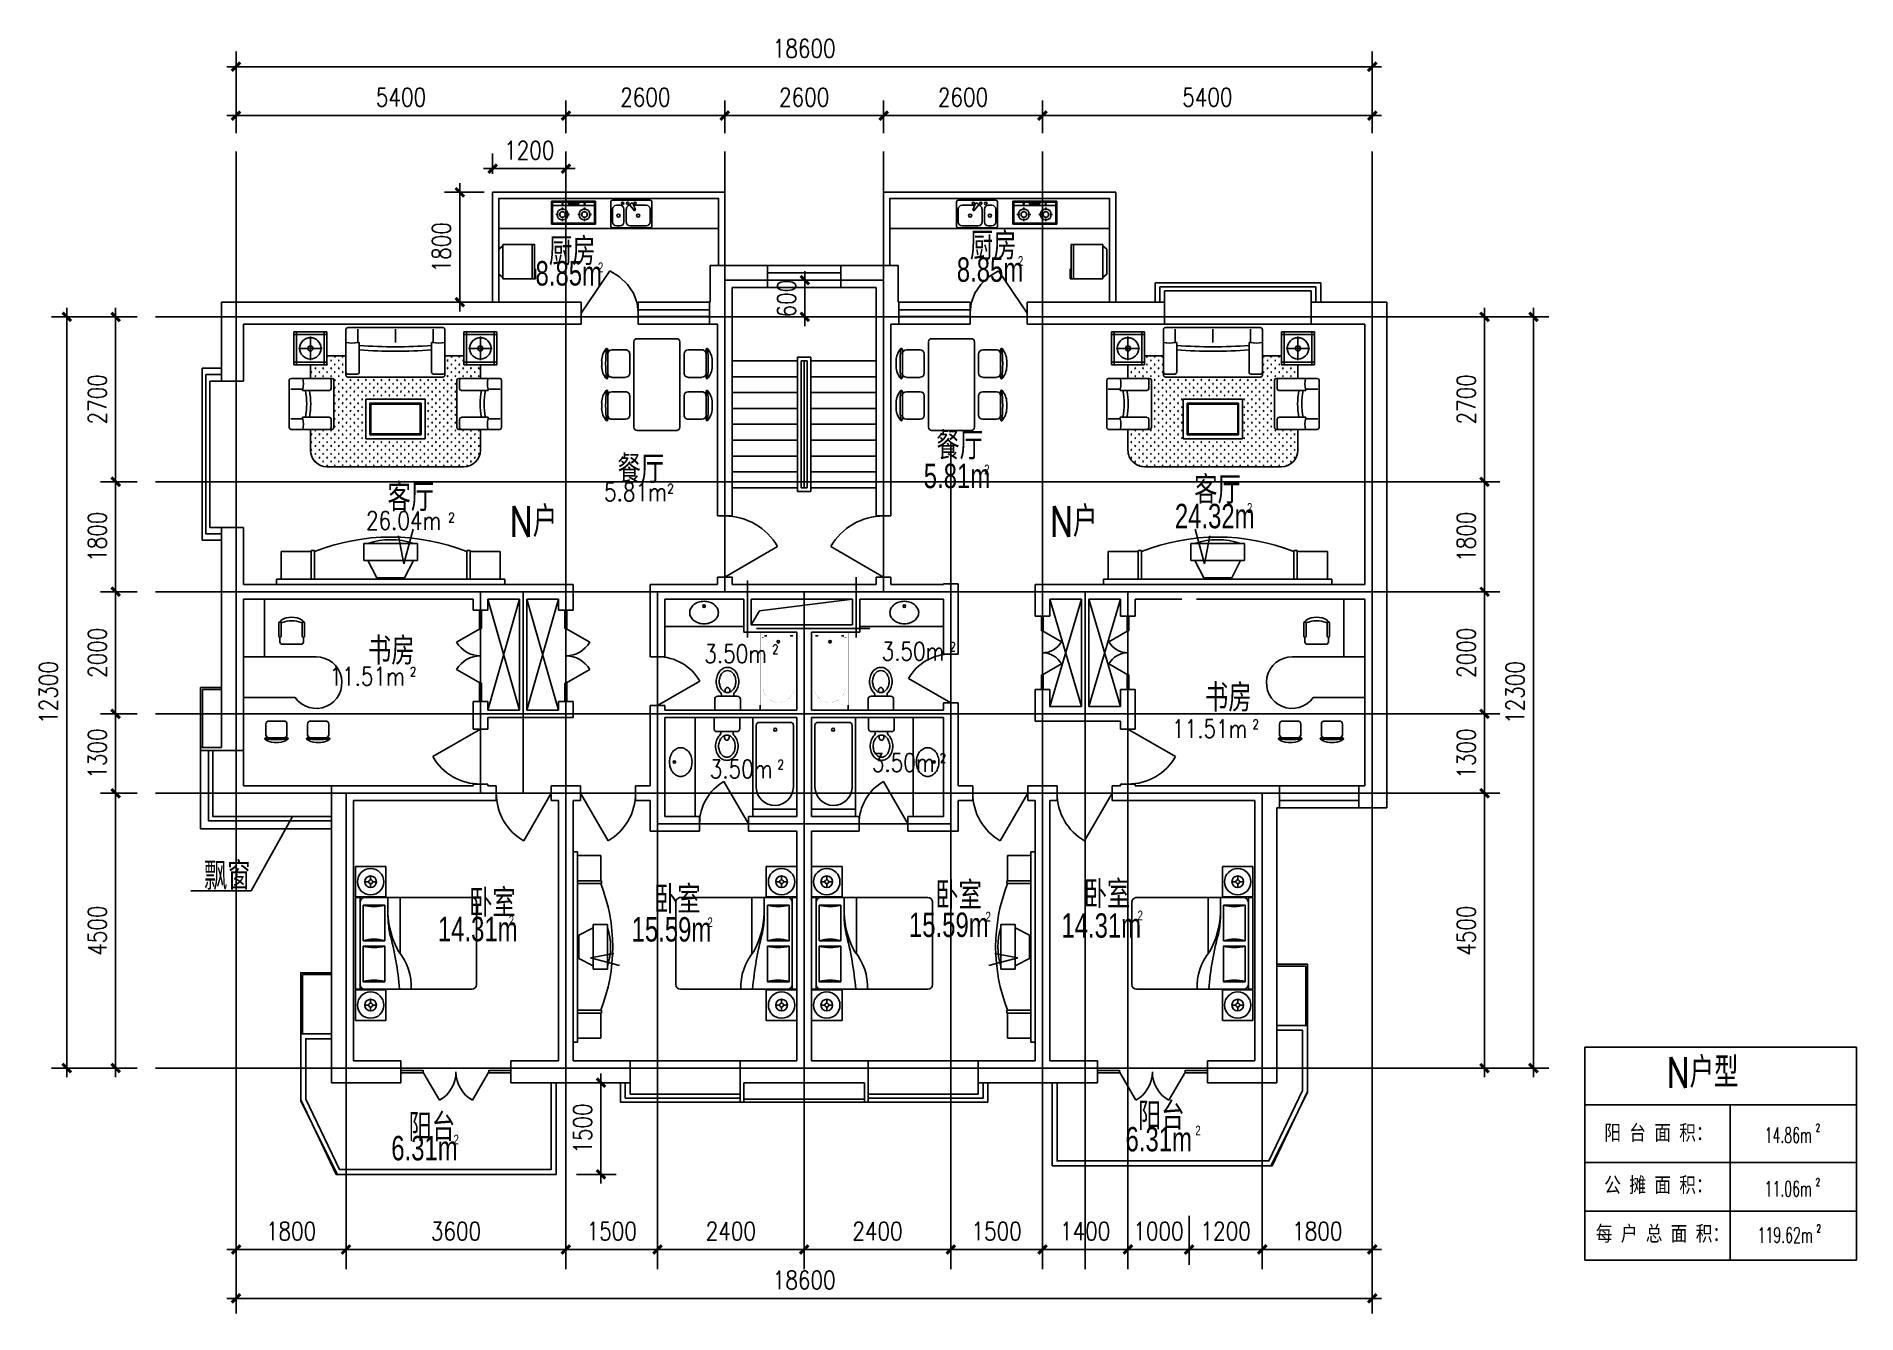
# Model space of a CAD drawing. Header units: millimetres. Extents: x 1132 to 30928, y 558 to 21471.
import ezdxf
from ezdxf.enums import TextEntityAlignment as Align

# ---------------------------------------------------------------- set-up
doc = ezdxf.new("R2010")
doc.units = ezdxf.units.MM
for name, color, linetype in [('AXIS', 3, 'Continuous'), ('BALCONY', 6, 'Continuous'), ('DOTE', 1, 'Continuous'), ('LVTRY', 6, 'Continuous'), ('PUB_DIM', 3, 'Continuous'), ('PUB_TEXT', 7, 'Continuous'), ('PUB_WALL', 255, 'Continuous'), ('STAIR', 2, 'Continuous'), ('WALL', 255, 'Continuous'), ('WINDOW', 2, 'Continuous'), ('WINDOW_TEXT', 7, 'Continuous'), ('家具布置', 6, 'Continuous'), ('家具布置1', 30, 'Continuous')]:
    doc.layers.add(name, color=color, linetype=linetype)
doc.styles.add('-宋体', font='SimSun.ttf', dxfattribs={"width": 0.8})
doc.styles.add('_HZTXT', font='txt.shx', dxfattribs={"bigfont": 'HZTXT.shx'})
doc.styles.add('DIM_FONT', font='SIMPLEX.shx', dxfattribs={"width": 0.8})
doc.styles.add('SIMPLEX', font='SIMPLEX.SHX')
doc.styles.get("Standard").update_dxf_attribs({"font": 'arial.ttf'})
doc.dimstyles.new('AXIS', dxfattribs={"dimtxt": 300, "dimasz": 1, "dimexe": 250, "dimexo": 300, "dimgap": 150, "dimtad": 1, "dimdec": 0, "dimdsep": 46, "dimtxsty": 'DIM_FONT', "dimblk": '_DIMX', "dimcen": 2.5, "dimse1": 1, "dimse2": 1, "dimclrt": 7, "dimadec": 0, "dimazin": 0, "dimtfac": 1, "dimtdec": 0, "dimtix": 1, "dimtmove": 2, "dimatfit": 3, "dimldrblk": '_DIMX', "dimfxl": 1, "dimtolj": 1, "dimtzin": 0, "dimarcsym": 0})
doc.dimstyles.new('DIMA', dxfattribs={"dimtxt": 300, "dimasz": 1, "dimexe": 250, "dimexo": 300, "dimgap": 150, "dimtad": 1, "dimdec": 0, "dimdsep": 46, "dimtxsty": 'DIM_FONT', "dimblk": '_DIMX', "dimcen": 2.5, "dimse1": 1, "dimclrt": 7, "dimadec": 0, "dimazin": 0, "dimtfac": 1, "dimtdec": 0, "dimtix": 1, "dimtmove": 2, "dimatfit": 3, "dimldrblk": '_DIMX', "dimfxl": 1, "dimtolj": 1, "dimtzin": 0, "dimarcsym": 0})
doc.dimstyles.new('DIMN', dxfattribs={"dimtxt": 300, "dimasz": 1, "dimexe": 250, "dimexo": 300, "dimgap": 150, "dimtad": 1, "dimdec": 0, "dimdsep": 46, "dimtxsty": 'DIM_FONT', "dimblk": '_DIMX', "dimcen": 2.5, "dimclrt": 7, "dimadec": 0, "dimazin": 0, "dimtfac": 1, "dimtdec": 0, "dimtix": 1, "dimtmove": 2, "dimatfit": 3, "dimldrblk": '_DIMX', "dimfxl": 1, "dimtolj": 1, "dimtzin": 0, "dimarcsym": 0})

msp = doc.modelspace()

# ---------------------------------------------------------------- texts
at = {"layer": 'PUB_TEXT', "width": 0.7}
for s, height, p in [('厨房', 400, (9521.1, 17766.5)), ('厨房', 400, (16412.6, 17856.8)), ('8.85m', 400, (9302.6, 17391.8)), ('2', 160, (10325, 17609.1)), ('8.85m', 400, (16198.5, 17452.7)), ('2', 160, (17199.2, 17713.3)), ('餐厅', 400, (15862.9, 14586.3)), ('餐厅', 400, (10645.1, 14200.1)), ('5.81m', 400, (15657.7, 14073.8)), ('2', 160, (16646.9, 14299.1)), ('客厅', 400, (20084.9, 13861.8)), ('客厅', 400, (6878.6, 13739.2)), ('24.32m', 400, (19768.3, 13417.3)), ('2', 160, (20949.7, 13669.5)), ('书房', 400, (6560.3, 11224.3)), ('书房', 400, (20261.7, 10457.3)), ('飘窗', 400, (3874.8, 7542.3)), ('卧室', 400, (8214.8, 7099.3)), ('卧室', 400, (11242.3, 7154.8)), ('卧室', 400, (15844.5, 7223.2)), ('卧室', 400, (18274.7, 7239.3)), ('2', 160, (19157.3, 6997.8)), ('14.31m', 400, (7704, 6655.1)), ('2', 160, (8863.6, 6915.6)), ('15.59m', 400, (10875.4, 6650.3)), ('2', 160, (12117, 6886.1)), ('15.59m', 400, (15416.1, 6725.3)), ('2', 160, (16669.4, 6977.9)), ('14.31m', 400, (17910.7, 6713.1)), ('阳台', 400, (7222.9, 3424.2)), ('阳台', 400, (19162.7, 3609.4)), ('6.31m', 400, (18960.7, 3214.5)), ('2', 160, (20103.7, 3475.1)), ('6.31m', 400, (6940.8, 3067.6)), ('2', 160, (7960.2, 3328.2))]:
    msp.add_text(s, height=height, dxfattribs=at).set_placement(p)
at = {"layer": 'PUB_TEXT'}
for s, height, style, width, p in [('5.81m', 300, 'DIM_FONT', 0.8, (10423.7, 13862.7)), ('2', 150, 'DIM_FONT', 0.8, (11460.9, 13993)), ('26.04m', 300, 'DIM_FONT', 0.8, (6527.4, 13393.6)), ('2', 150, 'DIM_FONT', 0.8, (7875.3, 13519.7)), (' 2', 150, 'DIM_FONT', 0.8, (13093.8, 11362.6)), (' 2', 150, 'DIM_FONT', 0.8, (15996.5, 11402.6)), (' 2', 150, 'DIM_FONT', 0.8, (7164.3, 10993.8)), (' 2', 150, 'DIM_FONT', 0.8, (20956.8, 10135.2)), (' 2', 150, 'DIM_FONT', 0.8, (13183, 9475.3)), (' 2', 150, 'DIM_FONT', 0.8, (15837.2, 9581.3)), ('N户型', 500, '_HZTXT', 0.8, (27816.9, 4257.6)), ('阳 台 面 积：', 250, '-宋体', 0.8, (26798, 3397.2)), (' 2', 125, 'DIM_FONT', 0.6, (30206.2, 3541.7)), ('公 摊 面 积：', 250, '-宋体', 0.8, (26798, 2541.6)), (' 2', 125, 'DIM_FONT', 0.6, (30206.2, 2649.2)), ('每 户 总 面 积：', 250, '-宋体', 0.8, (26658.9, 1744.9)), (' 2', 125, 'DIM_FONT', 0.6, (30219.8, 1890.7))]:
    msp.add_text(s, height=height, dxfattribs=dict(at, style=style, width=width)).set_placement(p)
at = {"layer": 'PUB_TEXT', "style": 'DIM_FONT'}
for s, height, width, p in [('3.50m', 300, 0.8, (13093.8, 11362.6)), ('3.50m', 300, 0.8, (15996.5, 11402.6)), ('11.51m', 300, 0.8, (7164.3, 10993.8)), ('11.51m', 300, 0.8, (20956.8, 10135.2)), ('3.50m', 300, 0.8, (13183, 9475.3)), ('3.50m', 300, 0.8, (15837.2, 9581.3)), ('14.86m', 250, 0.6, (30194.7, 3480.2)), ('11.06m', 250, 0.6, (30194.7, 2602.3)), ('119.62m', 250, 0.6, (30208.4, 1843.8))]:
    msp.add_text(s, height=height, dxfattribs=dict(at, width=width)).set_placement(p, align=Align.MIDDLE_RIGHT)
at = {"layer": 'STAIR', "style": '_HZTXT', "width": 0.8}
for p in [(8880.1, 13277.4), (17721.9, 13277.4)]:
    msp.add_text('N户', height=500, dxfattribs=at).set_placement(p)

# ---------------------------------------------------------------- blocks, each defined once
blk = doc.blocks.new('_DIMX')
blk.add_line((-150, 0), (150, 0))
at = {"const_width": 50}
blk.add_lwpolyline([(-70, -70), (70, 70)], dxfattribs=at)
blk = doc.blocks.new('*D69')
at = {"layer": 'DEFPOINTS', "color": 0, "transparency": 16777216}
for p in [(4400, 2461), (23000, 2461), (4400, 808)]:
    blk.add_point(p, dxfattribs=at)
at = {"layer": 'PUB_DIM', "color": 0, "lineweight": -2, "transparency": 16777216}
for p, q in [((4400, 2161), (4400, 558)), ((23000, 2161), (23000, 558)), ((22999, 808), (4401, 808))]:
    blk.add_line(p, q, dxfattribs=at)
at = {"layer": 'PUB_DIM', "color": 0, "lineweight": -2, "transparency": 16777216, "rotation": 180}
blk.add_blockref('_DIMX', (4400, 808), dxfattribs=at)
at = {"layer": 'PUB_DIM', "color": 0, "lineweight": -2, "transparency": 16777216}
blk.add_blockref('_DIMX', (23000, 808), dxfattribs=at)
at = {"layer": 'PUB_DIM', "color": 7, "transparency": 16777216, "insert": (13700, 1108), "char_height": 300, "attachment_point": 5, "style": 'DIM_FONT'}
blk.add_mtext('\\A1;18600', dxfattribs=at)
blk = doc.blocks.new('*D70')
at = {"layer": 'DEFPOINTS', "color": 0, "transparency": 16777216}
for p in [(4400, 20974), (4400, 19587), (23000, 19587)]:
    blk.add_point(p, dxfattribs=at)
at = {"layer": 'PUB_DIM', "color": 0, "lineweight": -2, "transparency": 16777216}
for p, q in [((4400, 19887), (4400, 21224)), ((23000, 19887), (23000, 21224)), ((22999, 20974), (4401, 20974))]:
    blk.add_line(p, q, dxfattribs=at)
at = {"layer": 'PUB_DIM', "color": 0, "lineweight": -2, "transparency": 16777216, "rotation": 180}
blk.add_blockref('_DIMX', (4400, 20974), dxfattribs=at)
at = {"layer": 'PUB_DIM', "color": 0, "lineweight": -2, "transparency": 16777216}
blk.add_blockref('_DIMX', (23000, 20974), dxfattribs=at)
at = {"layer": 'PUB_DIM', "color": 7, "transparency": 16777216, "insert": (13700, 21274), "char_height": 300, "attachment_point": 5, "style": 'DIM_FONT'}
blk.add_mtext('\\A1;18600', dxfattribs=at)
blk = doc.blocks.new('*D71')
at = {"layer": 'DEFPOINTS', "color": 0, "transparency": 16777216}
for p in [(17600, 2461), (19000, 2461), (17600, 1608)]:
    blk.add_point(p, dxfattribs=at)
at = {"layer": 'PUB_DIM', "color": 0, "lineweight": -2, "transparency": 16777216}
for p, q in [((17600, 2161), (17600, 1358)), ((19000, 2161), (19000, 1358)), ((18999, 1608), (17601, 1608))]:
    blk.add_line(p, q, dxfattribs=at)
at = {"layer": 'PUB_DIM', "color": 0, "lineweight": -2, "transparency": 16777216, "rotation": 180}
blk.add_blockref('_DIMX', (17600, 1608), dxfattribs=at)
at = {"layer": 'PUB_DIM', "color": 0, "lineweight": -2, "transparency": 16777216}
blk.add_blockref('_DIMX', (19000, 1608), dxfattribs=at)
at = {"layer": 'PUB_DIM', "color": 7, "transparency": 16777216, "insert": (18300, 1908), "char_height": 300, "attachment_point": 5, "style": 'DIM_FONT'}
blk.add_mtext('\\A1;1400', dxfattribs=at)
blk = doc.blocks.new('M_A1SFU')
blk.add_line((-0.5, 0), (0, -0.866))
blk.add_arc((-0.5, 0), 1, 300, 0)
blk = doc.blocks.new('*D72')
at = {"layer": 'DEFPOINTS', "color": 0, "transparency": 16777216}
for p in [(17600, 20174), (17600, 19587), (23000, 19587)]:
    blk.add_point(p, dxfattribs=at)
at = {"layer": 'PUB_DIM', "color": 0, "lineweight": -2, "transparency": 16777216}
for p, q in [((17600, 19887), (17600, 20424)), ((23000, 19887), (23000, 20424)), ((22999, 20174), (17601, 20174))]:
    blk.add_line(p, q, dxfattribs=at)
at = {"layer": 'PUB_DIM', "color": 0, "lineweight": -2, "transparency": 16777216, "rotation": 180}
blk.add_blockref('_DIMX', (17600, 20174), dxfattribs=at)
at = {"layer": 'PUB_DIM', "color": 0, "lineweight": -2, "transparency": 16777216}
blk.add_blockref('_DIMX', (23000, 20174), dxfattribs=at)
at = {"layer": 'PUB_DIM', "color": 7, "transparency": 16777216, "insert": (20300, 20474), "char_height": 300, "attachment_point": 5, "style": 'DIM_FONT'}
blk.add_mtext('\\A1;5400', dxfattribs=at)
blk = doc.blocks.new('_E0QFP')
blk.add_line((-10, 70), (690, 70))
for points in [[(85, 750), (595, 750), (665, 670), (15, 670)], [(-10, 670), (690, 670), (690, 20), (-10, 20)]]:
    blk.add_lwpolyline(points, close=True)
blk.add_lwpolyline([(-10, 20), (190, 20), (190, 10, -0.414214), (180, 0), (0, 0, -0.414214), (-10, 10)], format="xyb", close=True)
at = {"style": 'DIM_FONT', "width": 0.8, "flags": 9}
for tag in ['XSIZE', 'YSIZE']:
    blk.add_attdef(tag, (0, 0), '', height=0.5, dxfattribs=at)
blk = doc.blocks.new('A$C75D87381')
at = {"layer": '家具布置', "rotation": 180}
blk.add_blockref('_E0QFP', (690, 750), dxfattribs=at)
blk = doc.blocks.new('A$C45721480')
at = {"xscale": 0.8, "yscale": 0.8, "zscale": 0.8, "rotation": 270}
blk.add_blockref('A$C75D87381', (0, 560), dxfattribs=at)
blk = doc.blocks.new('*D73')
at = {"layer": 'DEFPOINTS', "color": 0, "transparency": 16777216}
for p in [(3079, 16878), (1629, 4578), (3079, 4578)]:
    blk.add_point(p, dxfattribs=at)
at = {"layer": 'PUB_DIM', "color": 0, "lineweight": -2, "transparency": 16777216}
for p, q in [((2779, 16878), (1379, 16878)), ((1629, 16877), (1629, 4579)), ((2779, 4578), (1379, 4578))]:
    blk.add_line(p, q, dxfattribs=at)
for p, rotation in [((1629, 16878), 90), ((1629, 4578), 270)]:
    blk.add_blockref('_DIMX', p, dxfattribs=dict(at, rotation=rotation))
at = {"layer": 'PUB_DIM', "color": 7, "transparency": 16777216, "insert": (1329, 10728), "char_height": 300, "attachment_point": 5, "rotation": 90, "style": 'DIM_FONT'}
blk.add_mtext('\\A1;12300', dxfattribs=at)
blk = doc.blocks.new('*D74')
at = {"layer": 'DEFPOINTS', "color": 0, "transparency": 16777216}
for p in [(3079, 9078), (2429, 4578), (3079, 4578)]:
    blk.add_point(p, dxfattribs=at)
at = {"layer": 'PUB_DIM', "color": 0, "lineweight": -2, "transparency": 16777216}
for p, q in [((2779, 9078), (2179, 9078)), ((2429, 9077), (2429, 4579)), ((2779, 4578), (2179, 4578))]:
    blk.add_line(p, q, dxfattribs=at)
for p, rotation in [((2429, 9078), 90), ((2429, 4578), 270)]:
    blk.add_blockref('_DIMX', p, dxfattribs=dict(at, rotation=rotation))
at = {"layer": 'PUB_DIM', "color": 7, "transparency": 16777216, "insert": (2129, 6828), "char_height": 300, "attachment_point": 5, "rotation": 90, "style": 'DIM_FONT'}
blk.add_mtext('\\A1;4500', dxfattribs=at)
blk = doc.blocks.new('*D75')
at = {"layer": 'AXIS', "color": 0, "lineweight": -2, "transparency": 16777216}
for p, q in [((9974, 4338), (10623, 4338)), ((10373, 4337), (10373, 2839)), ((9974, 2838), (10623, 2838))]:
    blk.add_line(p, q, dxfattribs=at)
at = {"layer": 'DEFPOINTS', "color": 0, "transparency": 16777216}
for p in [(9674, 4338), (9674, 2838), (10373, 2838)]:
    blk.add_point(p, dxfattribs=at)
at = {"layer": 'AXIS', "color": 0, "lineweight": -2, "transparency": 16777216}
for p, rotation in [((10373, 4338), 90), ((10373, 2838), 270)]:
    blk.add_blockref('_DIMX', p, dxfattribs=dict(at, rotation=rotation))
at = {"layer": 'AXIS', "color": 7, "transparency": 16777216, "insert": (10073, 3588), "char_height": 300, "attachment_point": 5, "rotation": 90, "style": 'DIM_FONT'}
blk.add_mtext('\\A1;1500', dxfattribs=at)
blk = doc.blocks.new('*D76')
at = {"layer": 'DEFPOINTS', "color": 0, "transparency": 16777216}
for p in [(11300, 2461), (13700, 2461), (11300, 1608)]:
    blk.add_point(p, dxfattribs=at)
at = {"layer": 'PUB_DIM', "color": 0, "lineweight": -2, "transparency": 16777216}
for p, q in [((11300, 2161), (11300, 1358)), ((13700, 2161), (13700, 1358)), ((13699, 1608), (11301, 1608))]:
    blk.add_line(p, q, dxfattribs=at)
at = {"layer": 'PUB_DIM', "color": 0, "lineweight": -2, "transparency": 16777216, "rotation": 180}
blk.add_blockref('_DIMX', (11300, 1608), dxfattribs=at)
at = {"layer": 'PUB_DIM', "color": 0, "lineweight": -2, "transparency": 16777216}
blk.add_blockref('_DIMX', (13700, 1608), dxfattribs=at)
at = {"layer": 'PUB_DIM', "color": 7, "transparency": 16777216, "insert": (12500, 1908), "char_height": 300, "attachment_point": 5, "style": 'DIM_FONT'}
blk.add_mtext('\\A1;2400', dxfattribs=at)
blk = doc.blocks.new('*D77')
at = {"layer": 'DEFPOINTS', "color": 0, "transparency": 16777216}
for p in [(9800, 2461), (11300, 2461), (9800, 1608)]:
    blk.add_point(p, dxfattribs=at)
at = {"layer": 'PUB_DIM', "color": 0, "lineweight": -2, "transparency": 16777216}
for p, q in [((9800, 2161), (9800, 1358)), ((11300, 2161), (11300, 1358)), ((11299, 1608), (9801, 1608))]:
    blk.add_line(p, q, dxfattribs=at)
at = {"layer": 'PUB_DIM', "color": 0, "lineweight": -2, "transparency": 16777216, "rotation": 180}
blk.add_blockref('_DIMX', (9800, 1608), dxfattribs=at)
at = {"layer": 'PUB_DIM', "color": 0, "lineweight": -2, "transparency": 16777216}
blk.add_blockref('_DIMX', (11300, 1608), dxfattribs=at)
at = {"layer": 'PUB_DIM', "color": 7, "transparency": 16777216, "insert": (10550, 1908), "char_height": 300, "attachment_point": 5, "style": 'DIM_FONT'}
blk.add_mtext('\\A1;1500', dxfattribs=at)
blk = doc.blocks.new('*D78')
at = {"layer": 'DEFPOINTS', "color": 0, "transparency": 16777216}
for p in [(6200, 2461), (9800, 2461), (6200, 1608)]:
    blk.add_point(p, dxfattribs=at)
at = {"layer": 'PUB_DIM', "color": 0, "lineweight": -2, "transparency": 16777216}
for p, q in [((6200, 2161), (6200, 1358)), ((9800, 2161), (9800, 1358)), ((9799, 1608), (6201, 1608))]:
    blk.add_line(p, q, dxfattribs=at)
at = {"layer": 'PUB_DIM', "color": 0, "lineweight": -2, "transparency": 16777216, "rotation": 180}
blk.add_blockref('_DIMX', (6200, 1608), dxfattribs=at)
at = {"layer": 'PUB_DIM', "color": 0, "lineweight": -2, "transparency": 16777216}
blk.add_blockref('_DIMX', (9800, 1608), dxfattribs=at)
at = {"layer": 'PUB_DIM', "color": 7, "transparency": 16777216, "insert": (8000, 1908), "char_height": 300, "attachment_point": 5, "style": 'DIM_FONT'}
blk.add_mtext('\\A1;3600', dxfattribs=at)
blk = doc.blocks.new('*D79')
at = {"layer": 'DEFPOINTS', "color": 0, "transparency": 16777216}
for p in [(4400, 2461), (6200, 2461), (4400, 1608)]:
    blk.add_point(p, dxfattribs=at)
at = {"layer": 'PUB_DIM', "color": 0, "lineweight": -2, "transparency": 16777216}
for p, q in [((4400, 2161), (4400, 1358)), ((6200, 2161), (6200, 1358)), ((6199, 1608), (4401, 1608))]:
    blk.add_line(p, q, dxfattribs=at)
at = {"layer": 'PUB_DIM', "color": 0, "lineweight": -2, "transparency": 16777216, "rotation": 180}
blk.add_blockref('_DIMX', (4400, 1608), dxfattribs=at)
at = {"layer": 'PUB_DIM', "color": 0, "lineweight": -2, "transparency": 16777216}
blk.add_blockref('_DIMX', (6200, 1608), dxfattribs=at)
at = {"layer": 'PUB_DIM', "color": 7, "transparency": 16777216, "insert": (5300, 1908), "char_height": 300, "attachment_point": 5, "style": 'DIM_FONT'}
blk.add_mtext('\\A1;1800', dxfattribs=at)
blk = doc.blocks.new('*D80')
at = {"layer": 'DEFPOINTS', "color": 0, "transparency": 16777216}
for p in [(13700, 2461), (16100, 2461), (13700, 1608)]:
    blk.add_point(p, dxfattribs=at)
at = {"layer": 'PUB_DIM', "color": 0, "lineweight": -2, "transparency": 16777216}
for p, q in [((13700, 2161), (13700, 1358)), ((16100, 2161), (16100, 1358)), ((16099, 1608), (13701, 1608))]:
    blk.add_line(p, q, dxfattribs=at)
at = {"layer": 'PUB_DIM', "color": 0, "lineweight": -2, "transparency": 16777216, "rotation": 180}
blk.add_blockref('_DIMX', (13700, 1608), dxfattribs=at)
at = {"layer": 'PUB_DIM', "color": 0, "lineweight": -2, "transparency": 16777216}
blk.add_blockref('_DIMX', (16100, 1608), dxfattribs=at)
at = {"layer": 'PUB_DIM', "color": 7, "transparency": 16777216, "insert": (14900, 1908), "char_height": 300, "attachment_point": 5, "style": 'DIM_FONT'}
blk.add_mtext('\\A1;2400', dxfattribs=at)
blk = doc.blocks.new('*D81')
at = {"layer": 'DEFPOINTS', "color": 0, "transparency": 16777216}
for p in [(16100, 2461), (17600, 2461), (16100, 1608)]:
    blk.add_point(p, dxfattribs=at)
at = {"layer": 'PUB_DIM', "color": 0, "lineweight": -2, "transparency": 16777216}
for p, q in [((16100, 2161), (16100, 1358)), ((17600, 2161), (17600, 1358)), ((17599, 1608), (16101, 1608))]:
    blk.add_line(p, q, dxfattribs=at)
at = {"layer": 'PUB_DIM', "color": 0, "lineweight": -2, "transparency": 16777216, "rotation": 180}
blk.add_blockref('_DIMX', (16100, 1608), dxfattribs=at)
at = {"layer": 'PUB_DIM', "color": 0, "lineweight": -2, "transparency": 16777216}
blk.add_blockref('_DIMX', (17600, 1608), dxfattribs=at)
at = {"layer": 'PUB_DIM', "color": 7, "transparency": 16777216, "insert": (16850, 1908), "char_height": 300, "attachment_point": 5, "style": 'DIM_FONT'}
blk.add_mtext('\\A1;1500', dxfattribs=at)
blk = doc.blocks.new('12PLMP12')
at = {"color": 0, "linetype": 'ByBlock'}
for p, q in [((-1.25, 0), (-3.75, 0)), ((0, 1.25), (0, 3.75)), ((1.25, 0), (3.75, 0)), ((0, -1.25), (0, -3.75))]:
    blk.add_line(p, q, dxfattribs=at)
for radius in [8.5, 3.75, 1.25]:
    blk.add_circle((0, 0), radius, dxfattribs=at)
blk = doc.blocks.new('A$C3C5D3AC8')
at = {"layer": '家具布置'}
for p, q in [((1481, 2020), (1481, 2520)), ((1981, 2520), (1481, 2520)), ((1981, 2020), (1981, 2520)), ((0, 1934), (0, 586)), ((1829, 2010), (76, 2010)), ((1245, 1094), (1245, 2010)), ((1448, 1699), (1448, 2010)), ((1981, 2020), (1481, 2020)), ((1499, 1303), (1499, 1887)), ((1499, 1887), (1854, 1887)), ((1854, 1887), (1854, 1303)), ((1905, 510), (1905, 2010)), ((1905, 2010), (1981, 2010)), ((1981, 510), (1981, 2010)), ((1854, 1303), (1499, 1303)), ((1499, 1217), (1499, 633)), ((1854, 1217), (1499, 1217)), ((1854, 633), (1854, 1217)), ((1499, 633), (1854, 633)), ((76, 510), (1829, 510)), ((1981, 500), (1481, 500)), ((1481, 500), (1481, 0)), ((1905, 510), (1981, 510)), ((1981, 500), (1981, 0)), ((1981, 0), (1481, 0))]:
    blk.add_line(p, q, dxfattribs=at)
for centre, radius, start, end in [((76, 1934), 76.2, 90, 180), ((1676, 2496), 635, 253.7398, 286.2602), ((1829, 1934), 76.2, 0, 90), ((51, 1803), 1397, 330.7142, 358.0668), ((228, 1699), 1219, 347.5333, 0.0186), ((6299, 102), 5058, 164.7211, 175.3804), ((1676, 693), 635, 73.7398, 106.2602), ((1676, 1827), 635, 253.7398, 286.2602), ((1962, 548), 898, 140.4539, 182.4327), ((1676, 24), 635, 73.7398, 106.2602), ((76, 586), 76.2, 180, 270), ((1829, 586), 76.2, 270, 0)]:
    blk.add_arc(centre, radius, start, end, dxfattribs=at)
at = {"layer": '家具布置', "xscale": 25.40000000000001, "yscale": 25.40000000000001, "zscale": 25.40000000000001, "rotation": 90}
blk.add_blockref('12PLMP12', (1731, 2270), dxfattribs=at)
at = {"layer": '家具布置', "extrusion": (0, 0, -1), "xscale": 25.40000000000001, "yscale": 25.40000000000001, "zscale": -25.40000000000001, "rotation": 270}
blk.add_blockref('12PLMP12', (-1731, 250), dxfattribs=at)
blk = doc.blocks.new('A$C0D1E5493')
at = {"xscale": -1}
blk.add_blockref('A$C3C5D3AC8', (1981, 0), dxfattribs=at)
blk = doc.blocks.new('A$C6EB1532F')
at = {"layer": '家具布置'}
for p, q in [((80, 3463), (0, 3463)), ((80, 0), (80, 3463)), ((500, 3393), (80, 3393)), ((500, 3393), (500, 2935)), ((516, 2935), (80, 2935)), ((516, 2885), (80, 2885)), ((516, 2885), (516, 2935)), ((516, 578), (80, 578)), ((516, 578), (516, 528)), ((516, 528), (80, 528)), ((500, 70), (500, 528)), ((80, 0), (0, 0)), ((500, 70), (80, 70))]:
    blk.add_line(p, q, dxfattribs=at)
at = {"layer": '家具布置', "linetype": 'ByBlock'}
for p, q in [((99, 1943), (363, 2076)), ((99, 1731), (99, 1943)), ((363, 2136), (363, 1326)), ((622, 2136), (363, 2136)), ((622, 1326), (622, 2136)), ((99, 1731), (99, 1519)), ((99, 1519), (363, 1387)), ((311, 1532), (735, 1611)), ((311, 1532), (839, 1392)), ((622, 1326), (363, 1326))]:
    blk.add_line(p, q, dxfattribs=at)
at = {"layer": '家具布置'}
blk.add_arc((-2461, 1731), 3178, 338.718, 21.282, dxfattribs=at)
at = {"layer": '家具布置', "linetype": 'ByBlock'}
blk.add_arc((-400, 1731), 1078, 341.2967, 18.7033, dxfattribs=at)
blk = doc.blocks.new('M_A8WDW')
for p, q in [((-0.5, 0.011), (-0.299, 0.011)), ((-0.3, 0), (-0.15, -0.26)), ((-0.299, -0.013), (-0.299, 0.013)), ((0.3, 0), (0.15, -0.26)), ((0.299, -0.013), (0.299, 0.013)), ((0.299, 0.011), (0.5, 0.011)), ((-0.5, -0.011), (-0.299, -0.011)), ((0.299, -0.011), (0.5, -0.011))]:
    blk.add_line(p, q)
for centre, start, end in [((-0.3, 0), 300, 0), ((0.3, 0), 180, 240)]:
    blk.add_arc(centre, 0.3, start, end)
blk = doc.blocks.new('*D60')
at = {"layer": 'DEFPOINTS', "color": 0, "transparency": 16777216}
for p in [(15000, 20174), (15000, 19587), (17600, 19587)]:
    blk.add_point(p, dxfattribs=at)
at = {"layer": 'PUB_DIM', "color": 0, "lineweight": -2, "transparency": 16777216}
for p, q in [((15000, 19887), (15000, 20424)), ((17600, 19887), (17600, 20424)), ((17599, 20174), (15001, 20174))]:
    blk.add_line(p, q, dxfattribs=at)
at = {"layer": 'PUB_DIM', "color": 0, "lineweight": -2, "transparency": 16777216, "rotation": 180}
blk.add_blockref('_DIMX', (15000, 20174), dxfattribs=at)
at = {"layer": 'PUB_DIM', "color": 0, "lineweight": -2, "transparency": 16777216}
blk.add_blockref('_DIMX', (17600, 20174), dxfattribs=at)
at = {"layer": 'PUB_DIM', "color": 7, "transparency": 16777216, "insert": (16300, 20474), "char_height": 300, "attachment_point": 5, "style": 'DIM_FONT'}
blk.add_mtext('\\A1;2600', dxfattribs=at)
blk = doc.blocks.new('*D61')
at = {"layer": 'DEFPOINTS', "color": 0, "transparency": 16777216}
for p in [(12400, 20174), (12400, 19587), (15000, 19587)]:
    blk.add_point(p, dxfattribs=at)
at = {"layer": 'PUB_DIM', "color": 0, "lineweight": -2, "transparency": 16777216}
for p, q in [((12400, 19887), (12400, 20424)), ((15000, 19887), (15000, 20424)), ((14999, 20174), (12401, 20174))]:
    blk.add_line(p, q, dxfattribs=at)
at = {"layer": 'PUB_DIM', "color": 0, "lineweight": -2, "transparency": 16777216, "rotation": 180}
blk.add_blockref('_DIMX', (12400, 20174), dxfattribs=at)
at = {"layer": 'PUB_DIM', "color": 0, "lineweight": -2, "transparency": 16777216}
blk.add_blockref('_DIMX', (15000, 20174), dxfattribs=at)
at = {"layer": 'PUB_DIM', "color": 7, "transparency": 16777216, "insert": (13700, 20474), "char_height": 300, "attachment_point": 5, "style": 'DIM_FONT'}
blk.add_mtext('\\A1;2600', dxfattribs=at)
blk = doc.blocks.new('*D62')
at = {"layer": 'DEFPOINTS', "color": 0, "transparency": 16777216}
for p in [(8600, 19306), (8600, 18918), (9800, 18918)]:
    blk.add_point(p, dxfattribs=at)
at = {"layer": 'PUB_DIM', "color": 0, "lineweight": -2, "transparency": 16777216}
for p, q in [((8600, 19218), (8600, 19556)), ((9799, 19306), (8601, 19306))]:
    blk.add_line(p, q, dxfattribs=at)
at = {"layer": 'PUB_DIM', "color": 0, "lineweight": -2, "transparency": 16777216, "rotation": 180}
blk.add_blockref('_DIMX', (8600, 19306), dxfattribs=at)
at = {"layer": 'PUB_DIM', "color": 0, "lineweight": -2, "transparency": 16777216}
blk.add_blockref('_DIMX', (9800, 19306), dxfattribs=at)
at = {"layer": 'PUB_DIM', "color": 7, "transparency": 16777216, "insert": (9200, 19606), "char_height": 300, "attachment_point": 5, "style": 'DIM_FONT'}
blk.add_mtext('\\A1;1200', dxfattribs=at)
blk = doc.blocks.new('*D63')
at = {"layer": 'DEFPOINTS', "color": 0, "transparency": 16777216}
for p in [(4400, 20174), (4400, 19587), (9800, 19587)]:
    blk.add_point(p, dxfattribs=at)
at = {"layer": 'PUB_DIM', "color": 0, "lineweight": -2, "transparency": 16777216}
for p, q in [((4400, 19887), (4400, 20424)), ((9800, 19887), (9800, 20424)), ((9799, 20174), (4401, 20174))]:
    blk.add_line(p, q, dxfattribs=at)
at = {"layer": 'PUB_DIM', "color": 0, "lineweight": -2, "transparency": 16777216, "rotation": 180}
blk.add_blockref('_DIMX', (4400, 20174), dxfattribs=at)
at = {"layer": 'PUB_DIM', "color": 0, "lineweight": -2, "transparency": 16777216}
blk.add_blockref('_DIMX', (9800, 20174), dxfattribs=at)
at = {"layer": 'PUB_DIM', "color": 7, "transparency": 16777216, "insert": (7100, 20474), "char_height": 300, "attachment_point": 5, "style": 'DIM_FONT'}
blk.add_mtext('\\A1;5400', dxfattribs=at)
blk = doc.blocks.new('*D64')
at = {"layer": 'DEFPOINTS', "color": 0, "transparency": 16777216}
for p in [(9800, 20174), (9800, 19587), (12400, 19587)]:
    blk.add_point(p, dxfattribs=at)
at = {"layer": 'PUB_DIM', "color": 0, "lineweight": -2, "transparency": 16777216}
for p, q in [((9800, 19887), (9800, 20424)), ((12400, 19887), (12400, 20424)), ((12399, 20174), (9801, 20174))]:
    blk.add_line(p, q, dxfattribs=at)
at = {"layer": 'PUB_DIM', "color": 0, "lineweight": -2, "transparency": 16777216, "rotation": 180}
blk.add_blockref('_DIMX', (9800, 20174), dxfattribs=at)
at = {"layer": 'PUB_DIM', "color": 0, "lineweight": -2, "transparency": 16777216}
blk.add_blockref('_DIMX', (12400, 20174), dxfattribs=at)
at = {"layer": 'PUB_DIM', "color": 7, "transparency": 16777216, "insert": (11100, 20474), "char_height": 300, "attachment_point": 5, "style": 'DIM_FONT'}
blk.add_mtext('\\A1;2600', dxfattribs=at)
blk = doc.blocks.new('*D65')
at = {"layer": 'DEFPOINTS', "color": 0, "transparency": 16777216}
for p in [(3079, 14178), (2429, 12378), (3079, 12378)]:
    blk.add_point(p, dxfattribs=at)
at = {"layer": 'PUB_DIM', "color": 0, "lineweight": -2, "transparency": 16777216}
for p, q in [((2779, 14178), (2179, 14178)), ((2429, 14177), (2429, 12379)), ((2779, 12378), (2179, 12378))]:
    blk.add_line(p, q, dxfattribs=at)
for p, rotation in [((2429, 14178), 90), ((2429, 12378), 270)]:
    blk.add_blockref('_DIMX', p, dxfattribs=dict(at, rotation=rotation))
at = {"layer": 'PUB_DIM', "color": 7, "transparency": 16777216, "insert": (2129, 13278), "char_height": 300, "attachment_point": 5, "rotation": 90, "style": 'DIM_FONT'}
blk.add_mtext('\\A1;1800', dxfattribs=at)
blk = doc.blocks.new('*D66')
at = {"layer": 'DEFPOINTS', "color": 0, "transparency": 16777216}
for p in [(3079, 16878), (2429, 14178), (3079, 14178)]:
    blk.add_point(p, dxfattribs=at)
at = {"layer": 'PUB_DIM', "color": 0, "lineweight": -2, "transparency": 16777216}
for p, q in [((2779, 16878), (2179, 16878)), ((2429, 16877), (2429, 14179)), ((2779, 14178), (2179, 14178))]:
    blk.add_line(p, q, dxfattribs=at)
for p, rotation in [((2429, 16878), 90), ((2429, 14178), 270)]:
    blk.add_blockref('_DIMX', p, dxfattribs=dict(at, rotation=rotation))
at = {"layer": 'PUB_DIM', "color": 7, "transparency": 16777216, "insert": (2129, 15528), "char_height": 300, "attachment_point": 5, "rotation": 90, "style": 'DIM_FONT'}
blk.add_mtext('\\A1;2700', dxfattribs=at)
blk = doc.blocks.new('*D67')
at = {"layer": 'DEFPOINTS', "color": 0, "transparency": 16777216}
for p in [(3079, 12378), (2429, 10378), (3079, 10378)]:
    blk.add_point(p, dxfattribs=at)
at = {"layer": 'PUB_DIM', "color": 0, "lineweight": -2, "transparency": 16777216}
for p, q in [((2779, 12378), (2179, 12378)), ((2429, 12377), (2429, 10379)), ((2779, 10378), (2179, 10378))]:
    blk.add_line(p, q, dxfattribs=at)
for p, rotation in [((2429, 12378), 90), ((2429, 10378), 270)]:
    blk.add_blockref('_DIMX', p, dxfattribs=dict(at, rotation=rotation))
at = {"layer": 'PUB_DIM', "color": 7, "transparency": 16777216, "insert": (2129, 11378), "char_height": 300, "attachment_point": 5, "rotation": 90, "style": 'DIM_FONT'}
blk.add_mtext('\\A1;2000', dxfattribs=at)
blk = doc.blocks.new('*D68')
at = {"layer": 'DEFPOINTS', "color": 0, "transparency": 16777216}
for p in [(3079, 10378), (2429, 9078), (3079, 9078)]:
    blk.add_point(p, dxfattribs=at)
at = {"layer": 'PUB_DIM', "color": 0, "lineweight": -2, "transparency": 16777216}
for p, q in [((2779, 10378), (2179, 10378)), ((2429, 10377), (2429, 9079)), ((2779, 9078), (2179, 9078))]:
    blk.add_line(p, q, dxfattribs=at)
for p, rotation in [((2429, 10378), 90), ((2429, 9078), 270)]:
    blk.add_blockref('_DIMX', p, dxfattribs=dict(at, rotation=rotation))
at = {"layer": 'PUB_DIM', "color": 7, "transparency": 16777216, "insert": (2129, 9728), "char_height": 300, "attachment_point": 5, "rotation": 90, "style": 'DIM_FONT'}
blk.add_mtext('\\A1;1300', dxfattribs=at)
blk = doc.blocks.new('M_C38OKK')
for p, q in [((-969, 1545), (-969, 1644)), ((-869, 1365), (-869, 1825)), ((-801, 1820), (-576, 1820)), ((-509, 1437), (-509, 1752)), ((-801, 1370), (-576, 1370)), ((860, 1550), (860, 0)), ((1128, 830), (1128, 1230)), ((1178, 1280), (1278, 1280)), ((1303, 1305), (1578, 1305)), ((1578, 1255), (1303, 1255)), ((-869, 473), (-869, 933)), ((-801, 928), (-576, 928)), ((-509, 546), (-509, 861)), ((-8, 0), (-8, 1102)), ((1178, 780), (1278, 780)), ((1303, 805), (1578, 805)), ((-969, 654), (-969, 753)), ((-801, 478), (-576, 478)), ((860, 450), (2092, 450)), ((1578, 755), (1303, 755)), ((2092, 450), (2092, 0)), ((-8, 0), (2092, 0))]:
    blk.add_line(p, q)
for centre, radius, start, end in [((310, 1550), 550, 360, 234.6112), ((-653, 1635), 316, 139.2735, 178.2349), ((1809, 1595), 2713, 174.8023, 185.1977), ((-885, 1834), 10, 67.33, 139.2735), ((-889, 1825), 20, 360, 67.33), ((-801, 1752), 67.5, 90, 180), ((-576, 1752), 67.5, 360, 90), ((-653, 1555), 316, 181.7651, 220.7265), ((-885, 1356), 10, 220.7265, 292.67), ((-889, 1365), 20, 292.67, 360), ((-801, 1437), 67.5, 180, 270), ((-576, 1437), 67.5, 270, 360), ((1178, 1230), 50, 90, 180), ((1303, 1280), 25, 90, 270), ((1578, 1280), 25, 270, 90), ((1617, 1240), 28.1, 31.8908, 201.2393), ((1076, 1030), 552, 338.7607, 21.2393), ((1279, 1030), 426, 328.1092, 31.8908), ((-653, 743), 316, 139.2735, 178.2349), ((1809, 703), 2713, 174.8023, 185.1977), ((-885, 942), 10, 67.33, 139.2735), ((-889, 933), 20, 360, 67.33), ((-801, 861), 67.5, 90, 180), ((-576, 861), 67.5, 360, 90), ((1178, 830), 50, 180, 270), ((1303, 780), 25, 90, 270), ((1578, 780), 25, 270, 90), ((1617, 820), 28.1, 158.7607, 328.1092), ((-653, 663), 316, 181.7651, 220.7265), ((-885, 464), 10, 220.7265, 292.67), ((-889, 473), 20, 292.67, 360), ((-801, 546), 67.5, 180, 270), ((-576, 546), 67.5, 270, 360)]:
    blk.add_arc(centre, radius, start, end)
at = {"width": 0.8, "flags": 9}
for tag in ['XSIZE', 'YSIZE']:
    blk.add_attdef(tag, (0, 0), '', height=0.5, dxfattribs=at)
blk = doc.blocks.new('M_E4')
for p, q in [((670, -80), (670, -137)), ((670, -86), (670, -97)), ((670, -663), (670, -614))]:
    blk.add_line(p, q)
at = {"const_width": 1.5}
for points in [[(-750, -750), (-750, 0)], [(-750, 0), (750, 0)], [(750, 0), (750, -750)], [(608, -56), (640, -56)], [(670, -90), (670, -656)], [(670, -663), (670, -655)], [(750, -750), (-750, -750)]]:
    blk.add_lwpolyline(points, dxfattribs=at)
for points in [[(-399, -56, 0.930688), (-388, -693, 0.930688)], [(670, -86, 0.414214), (640, -56, 0.414214)], [(670, -90, 0.041784), (670, -85, 0.412615)], [(640, -693, 0.414214), (670, -663, 0.414214)]]:
    blk.add_lwpolyline(points, format="xyb", dxfattribs=at)
at = {"const_width": 1.5, "flags": 128}
for points in [[(-399, -56), (608, -56)], [(-399, -694), (645, -692)]]:
    blk.add_lwpolyline(points, dxfattribs=at)
for radius in [25, 23]:
    blk.add_circle((550, -381), radius)
blk.add_arc((640, -663), 30, 270, 280.176)
at = {"width": 0.8, "flags": 9}
for tag in ['XSIZE', 'YSIZE']:
    blk.add_attdef(tag, (0, 0), '', height=0.5, dxfattribs=at)
blk = doc.blocks.new('_LV5')
for p, q in [((210, 0), (-210, 0)), ((-210, 0), (-210, -180)), ((210, -180), (210, 0)), ((160, -230), (-160, -230)), ((-101, -230), (-101, -254)), ((101, -230), (101, -254))]:
    blk.add_line(p, q)
blk.add_lwpolyline([(-135, -469, 0.080312), (-123, -544, 0.089014), (-92, -602, 0.104918), (-46, -639, 0.119812), (0, -650, 0.119812), (46, -639, 0.104918), (92, -602, 0.089014), (123, -544, 0.080312), (135, -469, 0.080312), (123, -395, 0.089014), (92, -337, 0.104918), (46, -300, 0.119812), (0, -288, 0.119812), (-46, -300, 0.104918), (-92, -337, 0.089014), (-123, -395, 0.080312)], format="xyb", close=True)
for points in [[(-39, -318, 0.073567), (-36, -339, 0.084454), (-27, -356, 0.10642), (-14, -368, 0.129709), (0, -372, 0.129709), (14, -368, 0.10642), (27, -356, 0.084454), (36, -339, 0.073567), (39, -318, 0.073567), (36, -298, 0.014016), (35, -295, 0.10642)], [(-35, -295, 0.013578), (-36, -298, 0.073567), (-39, -318, 0.073567)]]:
    blk.add_lwpolyline(points, format="xyb")
for centre, radius, start, end in [((-160, -180), 50, 180, 270), ((20, -427), 194, 134.8144, 141.2863), ((-151, -254), 50, 314.8144, 0), ((151, -254), 50, 180, 225.2555), ((-20, -427), 194, 38.7137, 45.2555), ((160, -180), 50, 270, 0), ((102, -469), 287, 161.6333, 180), ((102, -469), 287, 180, 198.3667), ((52, -453), 235, 141.2863, 161.6333), ((52, -486), 235, 198.3667, 218.7137), ((-52, -453), 235, 18.3667, 38.7137), ((-52, -486), 235, 321.2863, 341.6333), ((-102, -469), 287, 0, 18.3667), ((-102, -469), 287, 341.6333, 0), ((20, -512), 194, 218.7137, 242.6714), ((0, -551), 150, 242.6714, 270), ((0, -551), 150, 270, 297.3286), ((-20, -512), 194, 297.3286, 321.2863)]:
    blk.add_arc(centre, radius, start, end)
blk = doc.blocks.new('_LV29')
for p, q in [((-360, 0), (360, 0)), ((-360, -1500), (-360, 0)), ((360, 0), (360, -1500)), ((-304, -1149), (-304, -130)), ((-254, -80), (254, -80)), ((304, -1149), (304, -130)), ((360, -1500), (-360, -1500))]:
    blk.add_line(p, q)
blk.add_circle((6, -200), 25)
for centre, radius, start, end in [((-254, -130), 50, 90, 179.9956), ((254, -130), 50, 0.0044, 90), ((-1, -1136), 304, 182.4544, 359.7472)]:
    blk.add_arc(centre, radius, start, end)
blk = doc.blocks.new('_LV4')
blk.add_lwpolyline([(0, -520, 0.078966), (92, -505, 0.088152), (166, -466, 0.105269), (218, -403, 0.121685), (235, -335, 0.121685), (218, -267, 0.105269), (166, -204, 0.088152), (92, -165, 0.078966), (0, -150, 0.078966), (-92, -165, 0.088152), (-166, -204, 0.105269), (-218, -267, 0.121685), (-235, -335, 0.121685), (-218, -403, 0.105269), (-166, -466, 0.088152), (-92, -505, 0.078966)], format="xyb", close=True)
blk.add_circle((0, -230), 20)
blk = doc.blocks.new('M_C25MYD')
for p, q in [((-389, 921), (-290, 921)), ((298, 921), (397, 921)), ((-569, 821), (-109, 821)), ((-564, 754), (-564, 529)), ((-114, 754), (-114, 529)), ((117, 821), (577, 821)), ((122, 754), (122, 529)), ((572, 754), (572, 529)), ((-746, 342), (-746, -308)), ((704, 392), (-696, 392)), ((-497, 461), (-182, 461)), ((190, 461), (505, 461)), ((754, -308), (754, 342)), ((-696, -358), (704, -358)), ((-564, -720), (-564, -495)), ((-182, -427), (-497, -427)), ((-114, -720), (-114, -495)), ((122, -720), (122, -495)), ((505, -427), (190, -427)), ((572, -720), (572, -495)), ((-109, -787), (-569, -787)), ((-290, -887), (-389, -887)), ((577, -787), (117, -787)), ((397, -887), (298, -887))]:
    blk.add_line(p, q)
for centre, radius, start, end in [((-379, 606), 316, 91.7651, 130.7265), ((-300, 606), 316, 49.2735, 88.2349), ((307, 606), 316, 91.7651, 130.7265), ((387, 606), 316, 49.2735, 88.2349), ((-579, 837), 10, 130.7265, 202.67), ((-569, 841), 20, 202.67, 270), ((-339, -1857), 2713, 84.8023, 95.1977), ((-497, 754), 67.5, 90, 180), ((-182, 754), 67.5, 0, 90), ((-109, 841), 20, 270, 337.33), ((-100, 837), 10, 337.33, 49.2735), ((108, 837), 10, 130.7265, 202.67), ((117, 841), 20, 202.67, 270), ((347, -1857), 2713, 84.8023, 95.1977), ((190, 754), 67.5, 90, 180), ((505, 754), 67.5, 0, 90), ((577, 841), 20, 270, 337.33), ((587, 837), 10, 337.33, 49.2735), ((-696, 342), 50, 90, 180), ((-497, 529), 67.5, 180, 270), ((-182, 529), 67.5, 270, 0), ((190, 529), 67.5, 180, 270), ((505, 529), 67.5, 270, 0), ((704, 342), 50, 0, 90), ((-696, -308), 50, 180, 270), ((-497, -495), 67.5, 90, 180), ((-182, -495), 67.5, 0, 90), ((190, -495), 67.5, 90, 180), ((505, -495), 67.5, 0, 90), ((704, -308), 50, 270, 0), ((-579, -803), 10, 157.33, 229.2735), ((-569, -807), 20, 90, 157.33), ((-379, -572), 316, 229.2735, 268.2349), ((-339, 1890), 2713, 264.8023, 275.1977), ((-497, -720), 67.5, 180, 270), ((-300, -572), 316, 271.7651, 310.7265), ((-182, -720), 67.5, 270, 0), ((-109, -807), 20, 22.67, 90), ((-100, -803), 10, 310.7265, 22.67), ((108, -803), 10, 157.33, 229.2735), ((117, -807), 20, 90, 157.33), ((307, -572), 316, 229.2735, 268.2349), ((347, 1890), 2713, 264.8023, 275.1977), ((190, -720), 67.5, 180, 270), ((387, -572), 316, 271.7651, 310.7265), ((505, -720), 67.5, 270, 0), ((577, -807), 20, 22.67, 90), ((587, -803), 10, 310.7265, 22.67)]:
    blk.add_arc(centre, radius, start, end)
at = {"width": 0.8, "flags": 9}
for tag in ['XSIZE', 'YSIZE']:
    blk.add_attdef(tag, (0, 0), '', height=0.5, dxfattribs=at)
blk = doc.blocks.new('A$C1E8C1221')
at = {"layer": '家具布置1'}
blk.add_blockref('M_C25MYD', (746, 887), dxfattribs=at)
blk = doc.blocks.new('A$C51CE7198')
at = {"xscale": -1}
blk.add_blockref('A$C1E8C1221', (1500, 0), dxfattribs=at)
blk = doc.blocks.new('A$C2973118A')
at = {"xscale": -1, "rotation": 180}
blk.add_blockref('A$C51CE7198', (0, 1809), dxfattribs=at)
blk = doc.blocks.new('M_B8IMA')
for p, q in [((0.277, 1.929), (0.202, 1.656)), ((0.5, 0), (0.277, 1.929)), ((0.202, 1.656), (0.14, 1.31)), ((0.14, 1.31), (0.093, 0.906)), ((0.093, 0.906), (0.064, 0.463)), ((-0.5, 0.5), (0.056, 0.5)), ((0.064, 0.463), (0.055, 0)), ((0.056, 0.5), (0.056, -0.5)), ((-0.5, 0.15), (0.056, 0.15)), ((-0.5, -0.15), (0.056, -0.15)), ((-0.5, -0.5), (0.056, -0.5))]:
    blk.add_line(p, q)
blk = doc.blocks.new('A$C21544F06')
at = {"layer": '家具布置'}
h = blk.add_hatch(dxfattribs=at)
h.set_pattern_fill('GRASS', color=256, scale=100, style=0)
h.set_pattern_definition([(90, (-71558.435, 48106.934), (-70.71068, 70.71068), [18.75, -122.67136]), (45, (-71558.44, 48106.93), (-70.71068, 70.71068), [18.75, -81.25]), (135, (-71558.44, 48106.93), (-70.71068, -70.71068), [18.75, -81.25])])
edge = h.paths.add_edge_path()
edge.add_line((1851, 3475), (2231, 3475))
edge.add_arc((2231, 3175), 300, 0, 90, ccw=False)
edge.add_line((2531, 3175), (2531, 1929))
edge.add_line((2531, 1929), (2024, 1929))
edge.add_line((2024, 1929), (2024, 2469))
edge.add_line((2024, 2469), (1304, 2469))
edge.add_line((1304, 2469), (1304, 1929))
edge.add_line((1304, 1929), (899, 1929))
edge.add_line((899, 1929), (899, 2793))
edge.add_arc((844, 2785), 56, 8.2578, 128.1393)
edge.add_line((809, 2829), (515, 2829))
edge.add_line((515, 2829), (515, 3175))
edge.add_line((515, 3175), (678, 3175))
edge.add_line((678, 3175), (678, 3475))
edge.add_line((678, 3475), (924, 3475))
edge.add_line((924, 3475), (924, 3130))
edge.add_arc((964, 3099), 50.4, 141.8607, 261.7422)
edge.add_line((957, 3049), (1819, 3049))
edge.add_arc((1812, 3099), 50.4, 278.2578, 398.1393)
edge.add_line((1851, 3130), (1851, 3475))
edge = h.paths.add_edge_path()
edge.add_line((1851, 384), (2231, 384))
edge.add_arc((2231, 684), 300, 270, 360)
edge.add_line((2531, 684), (2531, 1929))
edge.add_line((2531, 1929), (2024, 1929))
edge.add_line((2024, 1929), (2024, 1389))
edge.add_line((2024, 1389), (1304, 1389))
edge.add_line((1304, 1389), (1304, 1929))
edge.add_line((1304, 1929), (899, 1929))
edge.add_line((899, 1929), (899, 1065))
edge.add_arc((844, 1073), 56, 231.8607, 351.7422, ccw=False)
edge.add_line((809, 1029), (515, 1029))
edge.add_line((515, 1029), (515, 684))
edge.add_line((515, 684), (678, 684))
edge.add_line((678, 684), (678, 384))
edge.add_line((678, 384), (924, 384))
edge.add_line((924, 384), (924, 729))
edge.add_arc((964, 760), 50.4, 98.2578, 218.1393, ccw=False)
edge.add_line((957, 810), (1819, 810))
edge.add_arc((1812, 760), 50.4, -38.1393, 81.7422, ccw=False)
edge.add_line((1851, 729), (1851, 384))
for p, q in [((78, 3775), (78, 3175)), ((678, 3775), (78, 3775)), ((678, 3725), (78, 3725)), ((128, 3775), (128, 3175)), ((378, 3260), (378, 3690)), ((628, 3175), (628, 3775)), ((678, 3175), (678, 3775)), ((924, 3081), (924, 3826)), ((1819, 3859), (957, 3859)), ((1119, 3616), (1119, 3834)), ((1657, 3616), (1657, 3834)), ((1851, 3081), (1851, 3826)), ((593, 3475), (163, 3475)), ((678, 3475), (924, 3475)), ((1143, 3616), (1119, 3616)), ((1143, 3130), (1143, 3616)), ((1632, 3130), (1632, 3616)), ((1657, 3616), (1632, 3616)), ((1851, 3475), (2231, 3475)), ((678, 3225), (78, 3225)), ((678, 3175), (78, 3175)), ((515, 3175), (515, 2829)), ((1111, 3097), (957, 3097)), ((1819, 3049), (957, 3049)), ((1819, 3097), (1665, 3097)), ((2531, 684), (2531, 3175)), ((0, 2793), (0, 1065)), ((863, 2829), (35, 2829)), ((845, 2793), (845, 2622)), ((899, 2793), (899, 1065)), ((269, 2613), (26, 2613)), ((269, 2613), (269, 2586)), ((809, 2586), (269, 2586)), ((1304, 2469), (2024, 2469)), ((1304, 2469), (1304, 1389)), ((1376, 2397), (1952, 2397)), ((1376, 2397), (1376, 1461)), ((1394, 2379), (1376, 2397)), ((1394, 2379), (1934, 2379)), ((1394, 2379), (1394, 1479)), ((1934, 2379), (1952, 2397)), ((1934, 2379), (1934, 1479)), ((1952, 2397), (1952, 1461)), ((2024, 2469), (2024, 1389)), ((269, 1929), (26, 1929)), ((1304, 1389), (2024, 1389)), ((1376, 1461), (1394, 1479)), ((1376, 1461), (1952, 1461)), ((1394, 1479), (1934, 1479)), ((1952, 1461), (1934, 1479)), ((269, 1245), (26, 1245)), ((863, 1029), (35, 1029)), ((269, 1272), (269, 1245)), ((809, 1272), (269, 1272)), ((515, 1029), (515, 684)), ((845, 1236), (845, 1065)), ((78, 84), (78, 684)), ((678, 684), (78, 684)), ((128, 84), (128, 684)), ((628, 684), (628, 84)), ((678, 684), (678, 84)), ((924, 778), (924, 32)), ((1819, 810), (957, 810)), ((1111, 761), (957, 761)), ((1143, 729), (1143, 243)), ((1632, 729), (1632, 243)), ((1819, 761), (1665, 761)), ((1851, 778), (1851, 32)), ((678, 634), (78, 634)), ((593, 384), (163, 384)), ((378, 599), (378, 169)), ((678, 384), (924, 384)), ((1851, 384), (2231, 384)), ((678, 134), (78, 134)), ((678, 84), (78, 84)), ((1143, 243), (1119, 243)), ((1119, 243), (1119, 24)), ((1657, 243), (1632, 243)), ((1657, 243), (1657, 24)), ((1819, 0), (957, 0))]:
    blk.add_line(p, q, dxfattribs=at)
for centre, radius in [((378, 3475), 195), ((378, 3475), 45), ((378, 384), 195), ((378, 384), 45)]:
    blk.add_circle(centre, radius, dxfattribs=at)
for centre, radius, start, end in [((957, 3826), 32.4, 90, 180), ((1819, 3826), 32.4, 0, 90), ((1021, 3992), 389, 255.5297, 284.4703), ((1388, 4788), 1245, 258.6611, 281.3389), ((1388, 4715), 1245, 258.6611, 281.3389), ((1754, 3992), 389, 255.5297, 284.4703), ((2231, 3175), 300, 0, 90), ((957, 3130), 32.4, 180, 270), ((957, 3081), 32.4, 180, 270), ((1111, 3130), 32.4, 270, 0), ((1665, 3130), 32.4, 180, 270), ((1819, 3130), 32.4, 270, 0), ((1819, 3081), 32.4, 270, 0), ((36, 2793), 36, 90, 180), ((-149, 2721), 432, 345.5297, 14.4703), ((809, 2793), 36, 0, 90), ((863, 2793), 36, 0, 90), ((-7657, 1929), 8007, 355.2934, 4.7066), ((-7576, 1929), 8007, 355.2934, 4.7066), ((809, 2622), 36, 270, 0), ((36, 1065), 36, 180, 270), ((-149, 1137), 432, 345.5297, 14.4703), ((809, 1236), 36, 0, 90), ((809, 1065), 36, 270, 0), ((863, 1065), 36, 270, 0), ((957, 778), 32.4, 90, 180), ((957, 729), 32.4, 90, 180), ((1111, 729), 32.4, 0, 90), ((1665, 729), 32.4, 90, 180), ((1819, 778), 32.4, 0, 90), ((1819, 729), 32.4, 0, 90), ((2231, 684), 300, 270, 0), ((1388, -856), 1245, 78.6611, 101.3389), ((1021, -134), 389, 75.5297, 104.4703), ((957, 32), 32.4, 180, 270), ((1388, -929), 1245, 78.6611, 101.3389), ((1754, -134), 389, 75.5297, 104.4703), ((1819, 32), 32.4, 270, 0)]:
    blk.add_arc(centre, radius, start, end, dxfattribs=at)
blk = doc.blocks.new('*D82')
at = {"layer": 'AXIS', "color": 0, "lineweight": -2, "transparency": 16777216}
for p, q in [((8462, 18918), (7813, 18918)), ((8063, 18917), (8063, 17119)), ((8462, 17118), (7813, 17118))]:
    blk.add_line(p, q, dxfattribs=at)
at = {"layer": 'DEFPOINTS', "color": 0, "transparency": 16777216}
for p in [(8762, 18918), (8063, 17118), (8762, 17118)]:
    blk.add_point(p, dxfattribs=at)
at = {"layer": 'AXIS', "color": 0, "lineweight": -2, "transparency": 16777216}
for p, rotation in [((8063, 18918), 90), ((8063, 17118), 270)]:
    blk.add_blockref('_DIMX', p, dxfattribs=dict(at, rotation=rotation))
at = {"layer": 'AXIS', "color": 7, "transparency": 16777216, "insert": (7763, 18018), "char_height": 300, "attachment_point": 5, "rotation": 90, "style": 'DIM_FONT'}
blk.add_mtext('\\A1;1800', dxfattribs=at)
blk = doc.blocks.new('M_E25ESP')
at = {"color": 0, "linetype": 'ByBlock'}
for p, q in [((0, -307), (0, 307)), ((31, 338), (419, 338)), ((358, 307), (143, 307)), ((450, 307), (450, -307)), ((48, 2), (57, -12)), ((59, 31), (163, 70)), ((82, 245), (82, 40)), ((173, 53), (87, -18)), ((163, 70), (173, 53)), ((419, -20), (419, 245)), ((82, -184), (82, -245)), ((143, -82), (358, -82)), ((358, -123), (143, -123)), ((419, -245), (419, -184)), ((419, -338), (31, -338)), ((143, -307), (358, -307))]:
    blk.add_line(p, q, dxfattribs=at)
for centre, radius in [((51, 61), 20.5), ((251, 112), 25.6), ((51, -61), 20.5), ((51, -143), 20.5), ((251, -210), 25.6)]:
    blk.add_circle(centre, radius, dxfattribs=at)
for centre, radius, start, end in [((31, 307), 30.7, 90, 180), ((143, 245), 61.4, 90, 180), ((358, 245), 61.4, 0, 90), ((419, 307), 30.7, 0, 90), ((66, 12), 20.5, 110.5377, 210), ((74, -2), 20.5, 210, 309.4623), ((143, -20), 61.4, 180, 270), ((143, -184), 61.4, 90, 180), ((143, -245), 61.4, 180, 270), ((358, -20), 61.4, 270, 0), ((358, -184), 61.4, 0, 90), ((358, -245), 61.4, 270, 0), ((31, -307), 30.7, 180, 270), ((419, -307), 30.7, 270, 0)]:
    blk.add_arc(centre, radius, start, end, dxfattribs=at)
at = {"style": 'DIM_FONT', "width": 0.8, "flags": 9}
for tag in ['XSIZE', 'YSIZE']:
    blk.add_attdef(tag, (0, 0), '', height=0.5, dxfattribs=at)
blk = doc.blocks.new('A$C09F725F8')
at = {"layer": '家具布置', "xscale": -1, "rotation": 270}
blk.add_blockref('M_E25ESP', (337, 0), dxfattribs=at)
blk = doc.blocks.new('A$C67D46364')
at = {"layer": '家具布置'}
for p, q in [((0, 720), (378, 720)), ((0, 720), (0, 0)), ((18, 702), (360, 702)), ((18, 702), (18, 18)), ((159, 653), (159, 608)), ((306, 702), (306, 18)), ((360, 702), (360, 18)), ((378, 720), (378, 0)), ((47, 540), (92, 540)), ((159, 473), (159, 428)), ((227, 540), (272, 540)), ((330, 448), (330, 277)), ((344, 448), (330, 448)), ((344, 277), (344, 448)), ((0, 0), (378, 0)), ((18, 18), (360, 18)), ((47, 180), (92, 180)), ((159, 293), (159, 248)), ((159, 113), (159, 68)), ((227, 180), (272, 180)), ((330, 277), (344, 277))]:
    blk.add_line(p, q, dxfattribs=at)
for centre, radius in [((159, 540), 90), ((159, 540), 45), ((336, 541), 10.8), ((159, 180), 90), ((159, 180), 45), ((333, 180), 10.8)]:
    blk.add_circle(centre, radius, dxfattribs=at)
blk = doc.blocks.new('*D83')
at = {"layer": 'AXIS', "color": 0, "lineweight": -2, "transparency": 16777216}
for p, q in [((13711, 17479), (13711, 17480)), ((13711, 17478), (13711, 16878)), ((13711, 16877), (13711, 16876))]:
    blk.add_line(p, q, dxfattribs=at)
at = {"layer": 'DEFPOINTS', "color": 0, "transparency": 16777216}
for p in [(12538, 17478), (12538, 16878), (13711, 16878)]:
    blk.add_point(p, dxfattribs=at)
at = {"layer": 'AXIS', "color": 0, "lineweight": -2, "transparency": 16777216}
for p, rotation in [((13711, 17478), 270), ((13711, 16878), 90)]:
    blk.add_blockref('_DIMX', p, dxfattribs=dict(at, rotation=rotation))
at = {"layer": 'AXIS', "color": 7, "transparency": 16777216, "insert": (13411, 17178), "char_height": 300, "attachment_point": 5, "rotation": 90, "style": 'DIM_FONT'}
blk.add_mtext('\\A1;600', dxfattribs=at)
blk = doc.blocks.new('_WBLK')
for p, q in [((-0.5, 0.5), (0.5, 0.5)), ((0.5, 0.167), (-0.5, 0.167)), ((0.5, -0.167), (-0.5, -0.167)), ((-0.5, -0.5), (0.5, -0.5))]:
    blk.add_line(p, q)
at = {"layer": 'WINDOW_TEXT', "style": 'SIMPLEX', "flags": 9}
blk.add_attdef('A', text='', height=1, dxfattribs=at).set_placement((0, 1.5), align=Align.MIDDLE)
blk = doc.blocks.new('*D84')
at = {"layer": 'DEFPOINTS', "color": 0, "transparency": 16777216}
for p in [(23665, 9078), (23665, 4578), (24838, 4578)]:
    blk.add_point(p, dxfattribs=at)
at = {"layer": 'PUB_DIM', "color": 0, "lineweight": -2, "transparency": 16777216}
for p, q in [((23965, 9078), (25088, 9078)), ((24838, 9077), (24838, 4579)), ((23965, 4578), (25088, 4578))]:
    blk.add_line(p, q, dxfattribs=at)
for p, rotation in [((24838, 9078), 90), ((24838, 4578), 270)]:
    blk.add_blockref('_DIMX', p, dxfattribs=dict(at, rotation=rotation))
at = {"layer": 'PUB_DIM', "color": 7, "transparency": 16777216, "insert": (24538, 6828), "char_height": 300, "attachment_point": 5, "rotation": 90, "style": 'DIM_FONT'}
blk.add_mtext('\\A1;4500', dxfattribs=at)
blk = doc.blocks.new('*D85')
at = {"layer": 'DEFPOINTS', "color": 0, "transparency": 16777216}
for p in [(23665, 16878), (23665, 4578), (25638, 4578)]:
    blk.add_point(p, dxfattribs=at)
at = {"layer": 'PUB_DIM', "color": 0, "lineweight": -2, "transparency": 16777216}
for p, q in [((23965, 16878), (25888, 16878)), ((25638, 16877), (25638, 4579)), ((23965, 4578), (25888, 4578))]:
    blk.add_line(p, q, dxfattribs=at)
for p, rotation in [((25638, 16878), 90), ((25638, 4578), 270)]:
    blk.add_blockref('_DIMX', p, dxfattribs=dict(at, rotation=rotation))
at = {"layer": 'PUB_DIM', "color": 7, "transparency": 16777216, "insert": (25338, 10728), "char_height": 300, "attachment_point": 5, "rotation": 90, "style": 'DIM_FONT'}
blk.add_mtext('\\A1;12300', dxfattribs=at)
blk = doc.blocks.new('*D86')
at = {"layer": 'DEFPOINTS', "color": 0, "transparency": 16777216}
for p in [(21200, 2461), (23000, 2461), (21200, 1608)]:
    blk.add_point(p, dxfattribs=at)
at = {"layer": 'PUB_DIM', "color": 0, "lineweight": -2, "transparency": 16777216}
for p, q in [((21200, 2161), (21200, 1358)), ((23000, 2161), (23000, 1358)), ((22999, 1608), (21201, 1608))]:
    blk.add_line(p, q, dxfattribs=at)
at = {"layer": 'PUB_DIM', "color": 0, "lineweight": -2, "transparency": 16777216, "rotation": 180}
blk.add_blockref('_DIMX', (21200, 1608), dxfattribs=at)
at = {"layer": 'PUB_DIM', "color": 0, "lineweight": -2, "transparency": 16777216}
blk.add_blockref('_DIMX', (23000, 1608), dxfattribs=at)
at = {"layer": 'PUB_DIM', "color": 7, "transparency": 16777216, "insert": (22100, 1908), "char_height": 300, "attachment_point": 5, "style": 'DIM_FONT'}
blk.add_mtext('\\A1;1800', dxfattribs=at)
blk = doc.blocks.new('*D87')
at = {"layer": 'DEFPOINTS', "color": 0, "transparency": 16777216}
for p in [(19000, 2461), (20000, 2461), (19000, 1608)]:
    blk.add_point(p, dxfattribs=at)
at = {"layer": 'PUB_DIM', "color": 0, "lineweight": -2, "transparency": 16777216}
for p, q in [((19000, 2161), (19000, 1358)), ((20000, 2161), (20000, 1358)), ((18999, 1608), (18998, 1608)), ((20000, 1608), (19000, 1608)), ((20001, 1608), (20002, 1608))]:
    blk.add_line(p, q, dxfattribs=at)
blk.add_blockref('_DIMX', (19000, 1608), dxfattribs=at)
at = {"layer": 'PUB_DIM', "color": 0, "lineweight": -2, "transparency": 16777216, "rotation": 180}
blk.add_blockref('_DIMX', (20000, 1608), dxfattribs=at)
at = {"layer": 'PUB_DIM', "color": 7, "transparency": 16777216, "insert": (19500, 1908), "char_height": 300, "attachment_point": 5, "style": 'DIM_FONT'}
blk.add_mtext('\\A1;1000', dxfattribs=at)
blk = doc.blocks.new('*D88')
at = {"layer": 'DEFPOINTS', "color": 0, "transparency": 16777216}
for p in [(20000, 2461), (21200, 2461), (20000, 1608)]:
    blk.add_point(p, dxfattribs=at)
at = {"layer": 'PUB_DIM', "color": 0, "lineweight": -2, "transparency": 16777216}
for p, q in [((20000, 2161), (20000, 1358)), ((21200, 2161), (21200, 1358)), ((21199, 1608), (20001, 1608))]:
    blk.add_line(p, q, dxfattribs=at)
at = {"layer": 'PUB_DIM', "color": 0, "lineweight": -2, "transparency": 16777216, "rotation": 180}
blk.add_blockref('_DIMX', (20000, 1608), dxfattribs=at)
at = {"layer": 'PUB_DIM', "color": 0, "lineweight": -2, "transparency": 16777216}
blk.add_blockref('_DIMX', (21200, 1608), dxfattribs=at)
at = {"layer": 'PUB_DIM', "color": 7, "transparency": 16777216, "insert": (20600, 1908), "char_height": 300, "attachment_point": 5, "style": 'DIM_FONT'}
blk.add_mtext('\\A1;1200', dxfattribs=at)
blk = doc.blocks.new('*D89')
at = {"layer": 'DEFPOINTS', "color": 0, "transparency": 16777216}
for p in [(23665, 14178), (23665, 12378), (24838, 12378)]:
    blk.add_point(p, dxfattribs=at)
at = {"layer": 'PUB_DIM', "color": 0, "lineweight": -2, "transparency": 16777216}
for p, q in [((23965, 14178), (25088, 14178)), ((24838, 14177), (24838, 12379)), ((23965, 12378), (25088, 12378))]:
    blk.add_line(p, q, dxfattribs=at)
for p, rotation in [((24838, 14178), 90), ((24838, 12378), 270)]:
    blk.add_blockref('_DIMX', p, dxfattribs=dict(at, rotation=rotation))
at = {"layer": 'PUB_DIM', "color": 7, "transparency": 16777216, "insert": (24538, 13278), "char_height": 300, "attachment_point": 5, "rotation": 90, "style": 'DIM_FONT'}
blk.add_mtext('\\A1;1800', dxfattribs=at)
blk = doc.blocks.new('*D90')
at = {"layer": 'DEFPOINTS', "color": 0, "transparency": 16777216}
for p in [(23665, 16878), (23665, 14178), (24838, 14178)]:
    blk.add_point(p, dxfattribs=at)
at = {"layer": 'PUB_DIM', "color": 0, "lineweight": -2, "transparency": 16777216}
for p, q in [((23965, 16878), (25088, 16878)), ((24838, 16877), (24838, 14179)), ((23965, 14178), (25088, 14178))]:
    blk.add_line(p, q, dxfattribs=at)
for p, rotation in [((24838, 16878), 90), ((24838, 14178), 270)]:
    blk.add_blockref('_DIMX', p, dxfattribs=dict(at, rotation=rotation))
at = {"layer": 'PUB_DIM', "color": 7, "transparency": 16777216, "insert": (24538, 15528), "char_height": 300, "attachment_point": 5, "rotation": 90, "style": 'DIM_FONT'}
blk.add_mtext('\\A1;2700', dxfattribs=at)
blk = doc.blocks.new('*D91')
at = {"layer": 'DEFPOINTS', "color": 0, "transparency": 16777216}
for p in [(23665, 12378), (23665, 10378), (24838, 10378)]:
    blk.add_point(p, dxfattribs=at)
at = {"layer": 'PUB_DIM', "color": 0, "lineweight": -2, "transparency": 16777216}
for p, q in [((23965, 12378), (25088, 12378)), ((24838, 12377), (24838, 10379)), ((23965, 10378), (25088, 10378))]:
    blk.add_line(p, q, dxfattribs=at)
for p, rotation in [((24838, 12378), 90), ((24838, 10378), 270)]:
    blk.add_blockref('_DIMX', p, dxfattribs=dict(at, rotation=rotation))
at = {"layer": 'PUB_DIM', "color": 7, "transparency": 16777216, "insert": (24538, 11378), "char_height": 300, "attachment_point": 5, "rotation": 90, "style": 'DIM_FONT'}
blk.add_mtext('\\A1;2000', dxfattribs=at)
blk = doc.blocks.new('*D92')
at = {"layer": 'DEFPOINTS', "color": 0, "transparency": 16777216}
for p in [(23665, 10378), (23665, 9078), (24838, 9078)]:
    blk.add_point(p, dxfattribs=at)
at = {"layer": 'PUB_DIM', "color": 0, "lineweight": -2, "transparency": 16777216}
for p, q in [((23965, 10378), (25088, 10378)), ((24838, 10377), (24838, 9079)), ((23965, 9078), (25088, 9078))]:
    blk.add_line(p, q, dxfattribs=at)
for p, rotation in [((24838, 10378), 90), ((24838, 9078), 270)]:
    blk.add_blockref('_DIMX', p, dxfattribs=dict(at, rotation=rotation))
at = {"layer": 'PUB_DIM', "color": 7, "transparency": 16777216, "insert": (24538, 9728), "char_height": 300, "attachment_point": 5, "rotation": 90, "style": 'DIM_FONT'}
blk.add_mtext('\\A1;1300', dxfattribs=at)

# ---------------------------------------------------------------- dimensions: what is measured, and where the dimension line sits
at = {"layer": 'AXIS'}
for p1, p2, distance, picture, middle in [((8762.5, 18918.4), (8762.5, 17118.2), -699.5, '*D82', (7763, 18018.3)), ((9673.5, 4338.2), (9673.5, 2838.2), 699.5, '*D75', (10073, 3588.2))]:
    dim = msp.add_aligned_dim(p1=p1, p2=p2, distance=distance, dimstyle='AXIS', override={"dimblk1": '_DIMX', "dimblk2": '_DIMX', "dimsah": 1, "dimse1": 0, "dimse2": 0}, dxfattribs=at)
    dim.commit()
    dim.dimension.update_dxf_attribs({"geometry": picture, "text_midpoint": middle})
dim = msp.add_linear_dim(base=(13710.6, 16878.2), p1=(12537.6, 17478.2), p2=(12537.6, 16878.2), angle=270, dimstyle='AXIS', dxfattribs=at)
dim.commit()
dim.dimension.update_dxf_attribs({"geometry": '*D83', "text_midpoint": (13410.6, 17178.2)})
at = {"layer": 'PUB_DIM'}
for p1, p2, distance, dimstyle, picture, middle in [((23000, 19586.6), (4400, 19586.6), -1387.5, 'DIMN', '*D70', (13700, 21274.1)), ((9800, 18918.4), (8600, 18918.4), -388.1, 'DIMA', '*D62', (9200, 19606.4)), ((3079.1, 16878.2), (3079.1, 4578.2), -1450.4, 'DIMN', '*D73', (1328.6, 10728.2)), ((23665.1, 16878.2), (23665.1, 4578.2), 1973.1, 'DIMN', '*D85', (25338.2, 10728.2)), ((23000, 2461.2), (4400, 2461.2), 1653.1, 'DIMN', '*D69', (13700, 1108.1)), ((23000, 2461.2), (21200, 2461.2), 853.1, 'DIMN', '*D86', (22100, 1908.1))]:
    dim = msp.add_aligned_dim(p1=p1, p2=p2, distance=distance, dimstyle=dimstyle, dxfattribs=at)
    dim.commit()
    dim.dimension.update_dxf_attribs({"geometry": picture, "text_midpoint": middle})
for base, p1, p2, picture, middle in [((4400, 20174.1), (9800, 19586.6), (4400, 19586.6), '*D63', (7100, 20474.1)), ((9800, 20174.1), (12400, 19586.6), (9800, 19586.6), '*D64', (11100, 20474.1)), ((12400, 20174.1), (15000, 19586.6), (12400, 19586.6), '*D61', (13700, 20474.1)), ((15000, 20174.1), (17600, 19586.6), (15000, 19586.6), '*D60', (16300, 20474.1)), ((17600, 20174.1), (23000, 19586.6), (17600, 19586.6), '*D72', (20300, 20474.1))]:
    dim = msp.add_linear_dim(base=base, p1=p1, p2=p2, dimstyle='DIMN', dxfattribs=at)
    dim.commit()
    dim.dimension.update_dxf_attribs({"geometry": picture, "text_midpoint": middle})
for base, p1, p2, angle, picture, middle in [((2428.6, 14178.2), (3079.1, 16878.2), (3079.1, 14178.2), 90, '*D66', (2128.6, 15528.2)), ((24838.2, 14178.2), (23665.1, 16878.2), (23665.1, 14178.2), 270, '*D90', (24538.2, 15528.2)), ((2428.6, 12378.2), (3079.1, 14178.2), (3079.1, 12378.2), 90, '*D65', (2128.6, 13278.2)), ((24838.2, 12378.2), (23665.1, 14178.2), (23665.1, 12378.2), 270, '*D89', (24538.2, 13278.2)), ((2428.6, 10378.2), (3079.1, 12378.2), (3079.1, 10378.2), 90, '*D67', (2128.6, 11378.2)), ((24838.2, 10378.2), (23665.1, 12378.2), (23665.1, 10378.2), 270, '*D91', (24538.2, 11378.2)), ((2428.6, 9078.2), (3079.1, 10378.2), (3079.1, 9078.2), 90, '*D68', (2128.6, 9728.2)), ((24838.2, 9078.2), (23665.1, 10378.2), (23665.1, 9078.2), 270, '*D92', (24538.2, 9728.2)), ((2428.6, 4578.2), (3079.1, 9078.2), (3079.1, 4578.2), 90, '*D74', (2128.6, 6828.2)), ((24838.2, 4578.2), (23665.1, 9078.2), (23665.1, 4578.2), 270, '*D84', (24538.2, 6828.2)), ((4400, 1608.1), (6200, 2461.2), (4400, 2461.2), 180, '*D79', (5300, 1908.1)), ((6200, 1608.1), (9800, 2461.2), (6200, 2461.2), 180, '*D78', (8000, 1908.1)), ((9800, 1608.1), (11300, 2461.2), (9800, 2461.2), 180, '*D77', (10550, 1908.1)), ((11300, 1608.1), (13700, 2461.2), (11300, 2461.2), 180, '*D76', (12500, 1908.1)), ((13700, 1608.1), (16100, 2461.2), (13700, 2461.2), 180, '*D80', (14900, 1908.1)), ((16100, 1608.1), (17600, 2461.2), (16100, 2461.2), 180, '*D81', (16850, 1908.1)), ((17600, 1608.1), (19000, 2461.2), (17600, 2461.2), 180, '*D71', (18300, 1908.1)), ((19000, 1608.1), (20000, 2461.2), (19000, 2461.2), 180, '*D87', (19500, 1908.1)), ((20000, 1608.1), (21200, 2461.2), (20000, 2461.2), 180, '*D88', (20600, 1908.1))]:
    dim = msp.add_linear_dim(base=base, p1=p1, p2=p2, angle=angle, dimstyle='DIMN', dxfattribs=at)
    dim.commit()
    dim.dimension.update_dxf_attribs({"geometry": picture, "text_midpoint": middle})

# ---------------------------------------------------------------- linework, layer by layer
for p, q in [((8700, 18328.2), (12300, 18328.2)), ((18700, 18328.2), (15100, 18328.2)), ((8520, 12258.2), (9040, 10438.2)), ((9040, 12258.2), (8520, 10438.2)), ((9160, 12258.2), (9680, 10438.2)), ((9160, 10438.2), (9680, 12258.2)), ((12966.4, 12067.8), (14493.5, 12258.2)), ((17720, 10498.2), (18240, 12258.2)), ((17720, 12258.2), (18240, 10498.2)), ((18360, 10498.2), (18880, 12258.2)), ((18360, 12258.2), (18880, 10498.2)), ((12830.7, 11838.2), (12966.4, 12067.8)), ((11420, 11808.5), (12710.7, 11808.5)), ((15980, 11808.5), (14613.5, 11808.5)), ((12980, 10518.2), (12980, 10438.2)), ((14420, 10518.2), (14420, 10438.2)), ((11918.3, 8698.2), (11918.3, 10318.2)), ((15481.8, 8698.2), (15481.8, 10318.2)), ((5321.5, 8698.2), (4646.4, 7478.9)), ((12860, 8818.2), (12860, 8698.2)), ((14540, 8818.2), (14540, 8698.2)), ((4646.4, 7478.9), (3660.5, 7478.9))]:
    msp.add_line(p, q)
at = {"layer": 'BALCONY'}
for p, q in [((12710, 4070.8), (14690, 4070.8)), ((12710, 4020.8), (14690, 4020.8))]:
    msp.add_line(p, q, dxfattribs=at)
for points in [[(8600, 17118.2), (8600, 18918.4), (12400, 18918.4), (12400, 17718.2)], [(8700, 17118.2), (8700, 18818.4), (12300, 18818.4), (12300, 17718.2)], [(18800, 17125.4), (18800, 18918.4), (15000, 18918.4), (15000, 17718.2)], [(18700, 17125.4), (18700, 18818.4), (15100, 18818.4), (15100, 17718.2)]]:
    msp.add_lwpolyline(points, dxfattribs=at)
at = {"layer": 'DOTE'}
for p, q in [((4400, 19586.6), (4400, 1283.5)), ((9800, 19586.6), (9800, 1283.5)), ((12400, 19586.6), (12400, 12378.2)), ((15000, 19586.6), (15000, 12378.2)), ((17600, 19586.6), (17600, 1283.5)), ((23000, 19586.6), (23000, 1283.5)), ((12400, 17478.2), (15000, 17478.2)), ((3079.1, 16878.2), (24599.9, 16878.2)), ((16100, 14808.8), (16100, 1283.5)), ((3079.1, 14178.2), (24599.9, 14178.2)), ((12770.7, 12562.2), (12770.7, 11630.8)), ((14553.5, 12615.7), (14553.5, 11630.8)), ((3079.1, 12378.2), (24599.9, 12378.2)), ((8400, 12378.2), (8400, 9078.2)), ((9100, 12378.2), (9100, 9078.2)), ((11300, 12378.2), (11300, 1283.5)), ((13700, 12378.2), (13700, 1283.5)), ((18300, 12378.2), (18300, 1283.5)), ((19000, 12378.2), (19000, 1283.5)), ((12922.3, 11778.2), (14773.3, 11778.2)), ((3079.1, 10378.2), (24599.9, 10378.2)), ((3079.1, 9078.2), (24599.9, 9078.2)), ((6200, 9078.2), (6200, 1283.5)), ((21200, 9078.2), (21200, 1283.5)), ((11300, 8578.2), (16100, 8578.2)), ((3079.1, 4578.2), (24599.9, 4578.2))]:
    msp.add_line(p, q, dxfattribs=at)
at = {"layer": 'PUB_DIM'}
for p, q in [((26479.2, 1433), (26479.2, 4918.6)), ((26479.2, 4918.6), (30928.1, 4918.6)), ((30928.1, 1433), (30928.1, 4918.6)), ((26479.2, 3975.8), (30928.1, 3975.8)), ((28858.6, 1433), (28858.6, 3975.8)), ((28858.6, 1433), (28858.6, 3975.8)), ((26479.2, 3033), (30928.1, 3033)), ((26479.2, 2233), (30928.1, 2233)), ((26479.2, 1433), (30928.1, 1433))]:
    msp.add_line(p, q, dxfattribs=at)
at = {"layer": 'PUB_WALL'}
for p, q in [((12160, 17118.2), (12160, 17718.2)), ((12160, 17718.2), (13100, 17718.2)), ((13100, 17358.2), (13100, 17718.2)), ((14300, 17718.2), (15240, 17718.2)), ((14300, 17358.2), (14300, 17718.2)), ((15240, 17718.2), (15240, 17118.2)), ((12520, 13618.2), (12520, 17358.2)), ((12520, 17358.2), (13100, 17358.2)), ((14300, 17358.2), (14880, 17358.2)), ((14880, 14178.2), (14880, 17358.2)), ((10050, 17118.2), (4160, 17118.2)), ((4160, 17118.2), (4160, 15828.2)), ((10050, 16758.2), (10050, 17118.2)), ((12150, 16758.2), (12150, 17118.2)), ((12160, 17118.2), (12150, 17118.2)), ((15250, 17118.2), (15240, 17118.2)), ((15250, 16758.2), (15250, 17118.2)), ((19600, 17118.2), (17350, 17118.2)), ((17350, 16758.2), (17350, 17118.2)), ((19600, 16758.2), (19600, 17118.2)), ((22000, 16758.2), (22000, 17118.2)), ((23240, 17118.2), (22000, 17118.2)), ((23240, 8838.2), (23240, 17118.2)), ((9680, 16758.2), (4520, 16758.2)), ((4520, 16758.2), (4520, 15828.2)), ((10050, 16758.2), (9920, 16758.2)), ((12280, 16758.2), (12150, 16758.2)), ((12280, 14298.2), (12280, 16758.2)), ((15250, 16758.2), (15120, 16758.2)), ((15120, 14298.2), (15120, 16758.2)), ((17480, 16758.2), (17350, 16758.2)), ((19600, 16758.2), (17720, 16758.2)), ((22880, 16758.2), (22000, 16758.2)), ((22880, 12498.2), (22880, 16758.2)), ((4520, 15828.2), (4160, 15828.2)), ((12280, 13618.2), (12280, 14058.2)), ((4520, 13428.2), (4160, 13428.2)), ((4160, 13428.2), (4160, 9828.2)), ((4520, 13428.2), (4520, 12498.2)), ((12280, 13618.2), (12520, 13618.2)), ((12280, 12618.2), (12520, 12618.2)), ((12280, 12498.2), (12280, 12618.2)), ((12520, 12498.2), (12520, 12618.2)), ((4520, 12498.2), (9920, 12498.2)), ((4520, 12258.2), (4520, 9778.2)), ((8280, 12258.2), (4520, 12258.2)), ((8280, 12078.2), (8280, 12258.2)), ((9040, 12258.2), (8520, 12258.2)), ((8520, 12078.2), (8520, 12258.2)), ((9040, 12258.2), (9040, 10438.2)), ((9160, 12258.2), (9160, 10438.2)), ((9680, 12258.2), (9160, 12258.2)), ((9680, 12258.2), (9680, 12078.2)), ((9920, 12498.2), (9920, 12078.2)), ((12280, 12498.2), (11180, 12498.2)), ((12710.7, 12258.2), (11420, 12258.2)), ((13400, 12498.2), (12520, 12498.2)), ((12710.7, 12258.2), (12710.7, 11718.2)), ((13400, 12258.2), (12830.7, 12258.2)), ((12830.7, 12258.2), (12830.7, 11838.2)), ((14000, 12498.2), (14880, 12498.2)), ((14493.5, 12258.2), (14000, 12258.2)), ((14493.5, 11838.2), (14493.5, 12258.2)), ((15980, 12258.2), (14613.5, 12258.2)), ((14613.5, 11718.2), (14613.5, 12258.2)), ((15120, 12498.2), (15980, 12498.2)), ((15980, 12498.2), (15980, 12508.2)), ((15980, 12508.2), (16220, 12508.2)), ((16220, 12498.2), (16220, 12508.2)), ((17480, 12498.2), (22880, 12498.2)), ((18240, 12258.2), (17720, 12258.2)), ((18880, 12258.2), (18360, 12258.2)), ((19880, 12258.2), (19120, 12258.2)), ((22880, 12258.2), (20120, 12258.2)), ((22880, 9198.2), (22880, 12258.2)), ((8520, 12078.2), (8280, 12078.2)), ((9680, 12078.2), (9920, 12078.2)), ((12830.7, 11838.2), (14493.5, 11838.2)), ((13580, 10438.2), (13580, 11718.2)), ((13820, 10438.2), (13820, 11718.2)), ((8520, 10578.2), (8280, 10578.2)), ((8280, 10128.2), (8280, 10578.2)), ((8520, 10438.2), (8520, 10578.2)), ((9040, 10438.2), (8520, 10438.2)), ((9680, 10438.2), (9160, 10438.2)), ((9680, 10578.2), (9680, 10438.2)), ((9680, 10578.2), (9920, 10578.2)), ((9920, 10578.2), (9920, 10318.2)), ((17720, 10498.2), (18240, 10498.2)), ((18360, 10498.2), (18880, 10498.2)), ((8520, 10318.2), (8520, 10128.2)), ((9920, 10318.2), (8520, 10318.2)), ((11420, 10318.2), (11420, 10218.2)), ((13580, 9198.2), (13580, 10318.2)), ((13820, 9198.2), (13820, 10318.2)), ((15980, 10318.2), (15980, 9198.2)), ((18880, 10258.2), (17480, 10258.2)), ((18880, 10258.2), (18880, 10128.2)), ((19120, 10258.2), (19120, 10128.2)), ((8280, 10128.2), (8520, 10128.2)), ((19120, 10128.2), (18880, 10128.2)), ((3820, 9778.2), (3820, 9828.2)), ((3820, 9828.2), (4160, 9828.2)), ((3820, 9778.2), (4520, 9778.2)), ((5960, 9198.2), (5960, 4338.2)), ((8280, 9198.2), (5960, 9198.2)), ((6320, 8958.2), (6320, 4698.2)), ((8660, 8958.2), (6320, 8958.2)), ((8280, 9228.2), (8520, 9228.2)), ((8280, 9228.2), (8280, 9198.2)), ((8520, 9228.2), (8520, 9198.2)), ((8660, 9198.2), (8520, 9198.2)), ((8660, 8958.2), (8660, 9198.2)), ((10040, 9198.2), (9560, 9198.2)), ((9560, 8958.2), (9560, 9198.2)), ((9680, 8958.2), (9560, 8958.2)), ((9680, 8958.2), (9680, 4698.2)), ((9920, 8958.2), (9920, 4698.2)), ((9920, 8958.2), (10040, 8958.2)), ((10040, 8958.2), (10040, 9198.2)), ((11180, 9198.2), (10940, 9198.2)), ((10940, 8958.2), (10940, 9198.2)), ((10940, 8958.2), (11180, 8958.2)), ((13580, 8698.2), (13580, 8958.2)), ((13820, 8698.2), (13820, 8958.2)), ((16460, 9198.2), (16220, 9198.2)), ((16220, 8958.2), (16460, 8958.2)), ((16460, 8958.2), (16460, 9198.2)), ((17840, 9198.2), (17360, 9198.2)), ((17360, 8958.2), (17360, 9198.2)), ((17360, 8958.2), (17480, 8958.2)), ((17480, 8958.2), (17480, 4698.2)), ((17720, 8958.2), (17720, 4698.2)), ((17840, 8958.2), (17720, 8958.2)), ((17840, 8958.2), (17840, 9198.2)), ((18740, 8958.2), (18740, 9198.2)), ((18880, 9198.2), (18740, 9198.2)), ((21080, 8958.2), (18740, 8958.2)), ((19120, 9228.2), (18880, 9228.2)), ((18880, 9228.2), (18880, 9198.2)), ((19120, 9228.2), (19120, 9198.2)), ((21480, 9198.2), (19120, 9198.2)), ((21080, 4698.2), (21080, 8958.2)), ((21480, 9198.2), (21480, 8838.2)), ((22780, 9198.2), (22780, 8838.2)), ((22880, 9198.2), (22780, 9198.2)), ((21440, 4338.2), (21440, 8838.2)), ((21440, 8838.2), (21480, 8838.2)), ((22780, 8838.2), (23240, 8838.2)), ((13580, 4698.2), (13580, 8458.2)), ((13820, 4698.2), (13820, 8458.2)), ((6320, 4698.2), (7100, 4698.2)), ((7100, 4698.2), (7100, 4338.2)), ((8900, 4698.2), (9680, 4698.2)), ((8900, 4698.2), (8900, 4338.2)), ((9920, 4698.2), (10850, 4698.2)), ((10850, 4698.2), (10850, 4338.2)), ((12650, 4020.8), (12650, 4698.2)), ((12650, 4698.2), (13580, 4698.2)), ((13820, 4698.2), (14750, 4698.2)), ((14750, 4020.8), (14750, 4698.2)), ((16550, 4698.2), (16550, 4338.2)), ((16550, 4698.2), (17480, 4698.2)), ((17720, 4698.2), (18500, 4698.2)), ((18500, 4698.2), (18500, 4338.2)), ((20300, 4698.2), (21080, 4698.2)), ((20300, 4698.2), (20300, 4338.2)), ((5960, 4338.2), (7100, 4338.2)), ((8900, 4338.2), (10850, 4338.2)), ((12710, 4338.2), (12710, 4020.8)), ((12710, 4338.2), (14690, 4338.2)), ((14690, 4338.2), (14690, 4020.8)), ((16550, 4338.2), (18500, 4338.2)), ((20300, 4338.2), (21440, 4338.2)), ((12650, 4020.8), (12710, 4020.8)), ((14750, 4020.8), (14690, 4020.8))]:
    msp.add_line(p, q, dxfattribs=at)
at = {"layer": 'STAIR'}
for p, q in [((13590, 16159.3), (12520, 16159.3)), ((13590, 16219.3), (13590, 14019.3)), ((13810, 16219.3), (13590, 16219.3)), ((13650, 16159.3), (13650, 14079.3)), ((13750, 16159.3), (13650, 16159.3)), ((13700, 14079.3), (13700, 16159.3)), ((13700, 14079.3), (13700, 16159.3)), ((13750, 16159.3), (13750, 14079.3)), ((13750, 14079.3), (13750, 16159.3)), ((13810, 16219.3), (13810, 14019.3)), ((13810, 14019.3), (13810, 16219.3)), ((13810, 16159.3), (14880, 16159.3)), ((14880, 16159.3), (13810, 16159.3)), ((12520, 15899.3), (13590, 15899.3)), ((14880, 15899.3), (13810, 15899.3)), ((13810, 15899.3), (14880, 15899.3)), ((12520, 15639.3), (13590, 15639.3)), ((14880, 15639.3), (13810, 15639.3)), ((13810, 15639.3), (14880, 15639.3)), ((12520, 15379.3), (13590, 15379.3)), ((14880, 15379.3), (13810, 15379.3)), ((13810, 15379.3), (14880, 15379.3)), ((12520, 15119.3), (13590, 15119.3)), ((14880, 15119.3), (13810, 15119.3)), ((13810, 15119.3), (14880, 15119.3)), ((12520, 14859.3), (13590, 14859.3)), ((14880, 14859.3), (13810, 14859.3)), ((13810, 14859.3), (14880, 14859.3)), ((12520, 14599.3), (13590, 14599.3)), ((12520, 14339.3), (13590, 14339.3)), ((14880, 14599.3), (13810, 14599.3)), ((13810, 14599.3), (14880, 14599.3)), ((14880, 14339.3), (13810, 14339.3)), ((13810, 14339.3), (14880, 14339.3)), ((12520, 14079.3), (13590, 14079.3)), ((13590, 14019.3), (13810, 14019.3)), ((13650, 14079.3), (13750, 14079.3)), ((14880, 14079.3), (13810, 14079.3)), ((13810, 14079.3), (14880, 14079.3))]:
    msp.add_line(p, q, dxfattribs=at)
at = {"layer": 'WALL'}
for p, q in [((12160, 17118.2), (12160, 17718.2)), ((12160, 17718.2), (13100, 17718.2)), ((13100, 17358.2), (13100, 17718.2)), ((14300, 17718.2), (15240, 17718.2)), ((14300, 17358.2), (14300, 17718.2)), ((15240, 17718.2), (15240, 17118.2)), ((12520, 13618.2), (12520, 17358.2)), ((12520, 17358.2), (13100, 17358.2)), ((14300, 17358.2), (14880, 17358.2)), ((10050, 17118.2), (4160, 17118.2)), ((4160, 17118.2), (4160, 15828.2)), ((10050, 16758.2), (10050, 17118.2)), ((12150, 16758.2), (12150, 17118.2)), ((12160, 17118.2), (12150, 17118.2)), ((15250, 17118.2), (15240, 17118.2)), ((15250, 16758.2), (15250, 17118.2)), ((19600, 17118.2), (17350, 17118.2)), ((17350, 16758.2), (17350, 17118.2)), ((19600, 16758.2), (19600, 17118.2)), ((22000, 16758.2), (22000, 17118.2)), ((23240, 17118.2), (22000, 17118.2)), ((23240, 8838.2), (23240, 17118.2)), ((4520, 16758.2), (10050, 16758.2)), ((4520, 16758.2), (4520, 15828.2)), ((12280, 16758.2), (12150, 16758.2)), ((12280, 13618.2), (12280, 16758.2)), ((15120, 16758.2), (15120, 13618.2)), ((15250, 16758.2), (15120, 16758.2)), ((17350, 16758.2), (19600, 16758.2)), ((22880, 16758.2), (22000, 16758.2)), ((22880, 12498.2), (22880, 16758.2)), ((4520, 15828.2), (4160, 15828.2)), ((14880, 13618.2), (14880, 14178.2)), ((4520, 13428.2), (4160, 13428.2)), ((4160, 13428.2), (4160, 9828.2)), ((4520, 13428.2), (4520, 12498.2)), ((12280, 13618.2), (12520, 13618.2)), ((15120, 13618.2), (14880, 13618.2)), ((12280, 12498.2), (12280, 12618.2)), ((12280, 12618.2), (12520, 12618.2)), ((12520, 12498.2), (12520, 12618.2)), ((15120, 12618.2), (14880, 12618.2)), ((14880, 12498.2), (14880, 12618.2)), ((15120, 12618.2), (15120, 12498.2)), ((4520, 12498.2), (9920, 12498.2)), ((4520, 12258.2), (4520, 9778.2)), ((8280, 12258.2), (4520, 12258.2)), ((8280, 12078.2), (8280, 12258.2)), ((9040, 12258.2), (8520, 12258.2)), ((8520, 12078.2), (8520, 12258.2)), ((9040, 12258.2), (9040, 10438.2)), ((9160, 12258.2), (9160, 10438.2)), ((9680, 12258.2), (9160, 12258.2)), ((9680, 12258.2), (9680, 12078.2)), ((9920, 12498.2), (9920, 12078.2)), ((12280, 12498.2), (11180, 12498.2)), ((11180, 12498.2), (11180, 11314.6)), ((11420, 12258.2), (11420, 11314.6)), ((12710.7, 12258.2), (11420, 12258.2)), ((12520, 12498.2), (14880, 12498.2)), ((12710.7, 12258.2), (12710.7, 11718.2)), ((14493.5, 12258.2), (12830.7, 12258.2)), ((12830.7, 12258.2), (12830.7, 11838.2)), ((14493.5, 11838.2), (14493.5, 12258.2)), ((15980, 12258.2), (14613.5, 12258.2)), ((14613.5, 11718.2), (14613.5, 12258.2)), ((15120, 12498.2), (15980, 12498.2)), ((15980, 12498.2), (15980, 12508.2)), ((15980, 12508.2), (16220, 12508.2)), ((15980, 11358.2), (15980, 12258.2)), ((16220, 11358.2), (16220, 12508.2)), ((17480, 12498.2), (22880, 12498.2)), ((17480, 12498.2), (17480, 11978.2)), ((18240, 12258.2), (17720, 12258.2)), ((17720, 12258.2), (17720, 11978.2)), ((18240, 12258.2), (18240, 10498.2)), ((18360, 12258.2), (18360, 10498.2)), ((18880, 12258.2), (18360, 12258.2)), ((18880, 11978.2), (18880, 12258.2)), ((19880, 12258.2), (19120, 12258.2)), ((19120, 12258.2), (19120, 11978.2)), ((22880, 12258.2), (20120, 12258.2)), ((22880, 9198.2), (22880, 12258.2)), ((8520, 12078.2), (8280, 12078.2)), ((9680, 12078.2), (9920, 12078.2)), ((17720, 11978.2), (17480, 11978.2)), ((18880, 11978.2), (19120, 11978.2)), ((12710.7, 11718.2), (13580, 11718.2)), ((12830.7, 11838.2), (14493.5, 11838.2)), ((13580, 10438.2), (13580, 11718.2)), ((13820, 10438.2), (13820, 11718.2)), ((13820, 11718.2), (14613.5, 11718.2)), ((15980, 11358.2), (16220, 11358.2)), ((11420, 11314.6), (11180, 11314.6)), ((17480, 10778.2), (17480, 10258.2)), ((17720, 10778.2), (17480, 10778.2)), ((17720, 10778.2), (17720, 10498.2)), ((18880, 10498.2), (18880, 10778.2)), ((18880, 10778.2), (19120, 10778.2)), ((19120, 10778.2), (19120, 10128.2)), ((8280, 10128.2), (8280, 10578.2)), ((8520, 10578.2), (8280, 10578.2)), ((8520, 10438.2), (8520, 10578.2)), ((9040, 10438.2), (8520, 10438.2)), ((9680, 10438.2), (9160, 10438.2)), ((9680, 10578.2), (9680, 10438.2)), ((9680, 10578.2), (9920, 10578.2)), ((9920, 10578.2), (9920, 10318.2)), ((11420, 10514.6), (11180, 10514.6)), ((11180, 10514.6), (11180, 9198.2)), ((11420, 10514.6), (11420, 10438.2)), ((11420, 10438.2), (13580, 10438.2)), ((13820, 10438.2), (15980, 10438.2)), ((15980, 10438.2), (15980, 10558.2)), ((15980, 10558.2), (16220, 10558.2)), ((16220, 9198.2), (16220, 10558.2)), ((17720, 10498.2), (18240, 10498.2)), ((18360, 10498.2), (18880, 10498.2)), ((8520, 10318.2), (8520, 10128.2)), ((9920, 10318.2), (8520, 10318.2)), ((11420, 10318.2), (11420, 8698.2)), ((11420, 10318.2), (13580, 10318.2)), ((13580, 8698.2), (13580, 10318.2)), ((13820, 10318.2), (15980, 10318.2)), ((13820, 8698.2), (13820, 10318.2)), ((15980, 8698.2), (15980, 10318.2)), ((18880, 10258.2), (17480, 10258.2)), ((18880, 10258.2), (18880, 10128.2)), ((8280, 10128.2), (8520, 10128.2)), ((19120, 10128.2), (18880, 10128.2)), ((3820, 9828.2), (4160, 9828.2)), ((3820, 9778.2), (3820, 9828.2)), ((3820, 9778.2), (4520, 9778.2)), ((5960, 9198.2), (5960, 4338.2)), ((8280, 9198.2), (5960, 9198.2)), ((6320, 8958.2), (6320, 4698.2)), ((8660, 8958.2), (6320, 8958.2)), ((8280, 9228.2), (8280, 9198.2)), ((8280, 9228.2), (8520, 9228.2)), ((8520, 9228.2), (8520, 9198.2)), ((8660, 9198.2), (8520, 9198.2)), ((8660, 8958.2), (8660, 9198.2)), ((9560, 8958.2), (9560, 9198.2)), ((10040, 9198.2), (9560, 9198.2)), ((9680, 8958.2), (9560, 8958.2)), ((9680, 8958.2), (9680, 4698.2)), ((9920, 8958.2), (9920, 4698.2)), ((9920, 8958.2), (10040, 8958.2)), ((10040, 8958.2), (10040, 9198.2)), ((10940, 8958.2), (10940, 9198.2)), ((11180, 9198.2), (10940, 9198.2)), ((10940, 8958.2), (11180, 8958.2)), ((11180, 8958.2), (11180, 8458.2)), ((16460, 9198.2), (16220, 9198.2)), ((16220, 8458.2), (16220, 8958.2)), ((16220, 8958.2), (16460, 8958.2)), ((16460, 8958.2), (16460, 9198.2)), ((17840, 9198.2), (17360, 9198.2)), ((17360, 8958.2), (17360, 9198.2)), ((17360, 8958.2), (17480, 8958.2)), ((17480, 8958.2), (17480, 4698.2)), ((17720, 8958.2), (17720, 4698.2)), ((17840, 8958.2), (17720, 8958.2)), ((17840, 8958.2), (17840, 9198.2)), ((18880, 9198.2), (18740, 9198.2)), ((18740, 8958.2), (18740, 9198.2)), ((21080, 8958.2), (18740, 8958.2)), ((18880, 9228.2), (18880, 9198.2)), ((19120, 9228.2), (18880, 9228.2)), ((19120, 9228.2), (19120, 9198.2)), ((21480, 9198.2), (19120, 9198.2)), ((21080, 4698.2), (21080, 8958.2)), ((21480, 9198.2), (21480, 8838.2)), ((22880, 9198.2), (22780, 9198.2)), ((22780, 9198.2), (22780, 8838.2)), ((11987.6, 8698.2), (11420, 8698.2)), ((11987.6, 8698.2), (11987.6, 8458.2)), ((12787.6, 8698.2), (12787.6, 8458.2)), ((13580, 8698.2), (12787.6, 8698.2)), ((13820, 8698.2), (14597.9, 8698.2)), ((14597.9, 8698.2), (14597.9, 8458.2)), ((15397.9, 8698.2), (15397.9, 8458.2)), ((15397.9, 8698.2), (15980, 8698.2)), ((21440, 4338.2), (21440, 8838.2)), ((21440, 8838.2), (21480, 8838.2)), ((22780, 8838.2), (23240, 8838.2)), ((11180, 8458.2), (11987.6, 8458.2)), ((12787.6, 8458.2), (13580, 8458.2)), ((13580, 4698.2), (13580, 8458.2)), ((13820, 4698.2), (13820, 8458.2)), ((13820, 8458.2), (14597.9, 8458.2)), ((15397.9, 8458.2), (16220, 8458.2)), ((6320, 4698.2), (7100, 4698.2)), ((7100, 4698.2), (7100, 4338.2)), ((8900, 4698.2), (9680, 4698.2)), ((8900, 4698.2), (8900, 4338.2)), ((9920, 4698.2), (10850, 4698.2)), ((10850, 4698.2), (10850, 4338.2)), ((12650, 4020.8), (12650, 4698.2)), ((12650, 4698.2), (13580, 4698.2)), ((13820, 4698.2), (14750, 4698.2)), ((14750, 4020.8), (14750, 4698.2)), ((16550, 4698.2), (17480, 4698.2)), ((16550, 4698.2), (16550, 4338.2)), ((17720, 4698.2), (18500, 4698.2)), ((18500, 4698.2), (18500, 4338.2)), ((20300, 4698.2), (20300, 4338.2)), ((20300, 4698.2), (21080, 4698.2)), ((5960, 4338.2), (7100, 4338.2)), ((8900, 4338.2), (10850, 4338.2)), ((12710, 4338.2), (12710, 4020.8)), ((12710, 4338.2), (14690, 4338.2)), ((14690, 4338.2), (14690, 4020.8)), ((16550, 4338.2), (18500, 4338.2)), ((20300, 4338.2), (21440, 4338.2)), ((12650, 4020.8), (12710, 4020.8)), ((14750, 4020.8), (14690, 4020.8))]:
    msp.add_line(p, q, dxfattribs=at)
at = {"layer": 'WINDOW'}
for p, q in [((19443.6, 17435.6), (22156.5, 17435.6)), ((19443.6, 17118.2), (19443.6, 17435.6)), ((19521.8, 17370.4), (22078.3, 17370.4)), ((19521.8, 17118.2), (19521.8, 17370.4)), ((19600, 17305.2), (22000, 17305.2)), ((19600, 17118.2), (19600, 17305.2)), ((22000, 17305.2), (22000, 17118.2)), ((22078.3, 17370.4), (22078.3, 17118.2)), ((22156.5, 17435.6), (22156.5, 17118.2)), ((19600, 16758.2), (22000, 16758.2)), ((3842.6, 13219.6), (3842.6, 16036.8)), ((3842.6, 16036.8), (4160, 16036.8)), ((3907.8, 13323.9), (3907.8, 15932.5)), ((3907.8, 15932.5), (4160, 15932.5)), ((3973, 13428.2), (3973, 15828.2)), ((3973, 15828.2), (4160, 15828.2)), ((4160, 13428.2), (3973, 13428.2)), ((4160, 13219.6), (3842.6, 13219.6)), ((4160, 13323.9), (3907.8, 13323.9)), ((4020, 9778.2), (4020, 8698.2)), ((4520, 9778.2), (4520, 9198.2)), ((4520, 9198.2), (5960, 9198.2)), ((4020, 8698.2), (5960, 8698.2)), ((12650, 4698.2), (10850, 4698.2)), ((16550, 4698.2), (14750, 4698.2)), ((10693.6, 4020.8), (10693.6, 4338.2)), ((10771.8, 4086), (10771.8, 4338.2)), ((10850, 4151.2), (10850, 4338.2)), ((16550, 4338.2), (16550, 4151.2)), ((16628.3, 4338.2), (16628.3, 4086)), ((16706.5, 4338.2), (16706.5, 4020.8)), ((12650, 4020.8), (10693.6, 4020.8)), ((12650, 4086), (10771.8, 4086)), ((12650, 4151.2), (10850, 4151.2)), ((16550, 4151.2), (14750, 4151.2)), ((16628.3, 4086), (14750, 4086)), ((16706.5, 4020.8), (14750, 4020.8)), ((14906.5, 4020.8), (14846.5, 4020.8))]:
    msp.add_line(p, q, dxfattribs=at)
for points in [[(3820, 9778.2), (3820, 8498.2), (5960, 8498.2)], [(3950, 9778.2), (3950, 8628.2), (5960, 8628.2)]]:
    msp.add_lwpolyline(points, dxfattribs=at)
at = {"layer": '家具布置'}
for p, q in [((3820, 9828.2), (3820, 10808.2)), ((3820, 10808.2), (4160, 10808.2)), ((3850, 9828.2), (3850, 10778.2)), ((3850, 10778.2), (4160, 10778.2))]:
    msp.add_line(p, q, dxfattribs=at)
for points in [[(21940, 5278.2), (21940, 6278.2), (21440, 6278.2)], [(5460, 5138.2), (5460, 6138.2), (5960, 6138.2)], [(5490, 5138.2), (5490, 6108.2), (5960, 6108.2)], [(21910, 5278.2), (21910, 6248.2), (21440, 6248.2)], [(9560, 2838.2), (6060, 2838.2), (6060, 2838.2), (5460, 4038.2), (5460, 5138.2), (5960, 5138.2)], [(9640, 4338.2), (9640, 2838.2), (6038, 2838.2), (5460, 4056.6), (5460, 5138.2), (5960, 5138.2)], [(17760, 4338.2), (17760, 2978.2), (21362, 2978.2), (21940, 4196.6), (21940, 5278.2), (21440, 5278.2)], [(17840, 2978.2), (21340, 2978.2), (21340, 2978.2), (21940, 4178.2), (21940, 5278.2), (21440, 5278.2)], [(17840, 4338.2), (17840, 3058.2), (21306.9, 3058.2), (21860, 4211.3), (21860, 5198.2), (21440, 5198.2)], [(9560, 4338.2), (9560, 2918.2), (6093.2, 2918.2), (5540, 4071.3), (5540, 5058.2), (5960, 5058.2)]]:
    msp.add_lwpolyline(points, dxfattribs=at)

# ---------------------------------------------------------------- block references
at = {"xscale": -1}
for name, p, rotation in [('A$C67D46364', (9564.4, 18396), 270), ('A$C09F725F8', (10533.6, 18787.7), 180), ('A$C2973118A', (17016, 16520.4), 90)]:
    msp.add_blockref(name, p, dxfattribs=dict(at, rotation=rotation))
for name, p, rotation in [('A$C09F725F8', (16866.4, 18787.7), 180), ('A$C67D46364', (17835.7, 18396), 90), ('A$C2973118A', (10384.1, 16520.4), 270)]:
    msp.add_blockref(name, p, dxfattribs=dict(rotation=rotation))
for name, p in [('A$C45721480', (8703.4, 17501.6)), ('A$C0D1E5493', (6353.1, 5360)), ('A$C0D1E5493', (13820, 5360))]:
    msp.add_blockref(name, p)
for name, p in [('A$C45721480', (18653, 17501.6)), ('A$C0D1E5493', (13580, 5360)), ('A$C0D1E5493', (21047, 5360))]:
    msp.add_blockref(name, p, dxfattribs=at)
for name, p, xscale, yscale, zscale, rotation in [('A$C21544F06', (8744.7, 16702.6), -0.8999999999941792, 0.8999999999941792, 0.9, 90), ('A$C21544F06', (18655.3, 16702.6), 0.8999999999941792, 0.8999999999941792, 0.9, 270), ('M_C38OKK', (4520, 10651.8), -0.7679999999963911, 0.7679999999963911, 0.7680000000000001, 270), ('M_C38OKK', (22880, 10651.8), 0.7679999999963911, 0.7679999999963911, 0.7680000000000001, 90), ('M_E4', (13580, 11118.2), -0.8000000000029104, 0.8000000000029104, 0.8, 270), ('M_E4', (13820, 11118.2), 0.8000000000029104, 0.8000000000029104, 0.8, 90)]:
    msp.add_blockref(name, p, dxfattribs=dict(xscale=xscale, yscale=yscale, zscale=zscale, rotation=rotation))
at = {"extrusion": (0, 0, -1), "yscale": 1.080000000001746, "zscale": -1.08}
for p, xscale, rotation in [((-8800.3, 12498.2), -1.080000000001746, 270), ((-18599.7, 12498.2), 1.080000000001746, 90)]:
    msp.add_blockref('A$C6EB1532F', p, dxfattribs=dict(at, xscale=xscale, rotation=rotation))
at = {"yscale": 0.8999999999941792, "zscale": 0.9}
for p, xscale in [((9920, 5004.2), 0.9000000000232831), ((17480, 5004.2), -0.9000000000232831)]:
    msp.add_blockref('A$C6EB1532F', p, dxfattribs=dict(at, xscale=xscale))
at = {"layer": 'LVTRY', "xscale": -1}
for name, p in [('_LV4', (12060.7, 12371.5)), ('_LV5', (12434.5, 10318.2)), ('_LV29', (14180, 10318.2))]:
    msp.add_blockref(name, p, dxfattribs=at)
at = {"layer": 'LVTRY'}
for name, p in [('_LV4', (15339.3, 12371.5)), ('_LV29', (13220, 10318.2)), ('_LV5', (14965.5, 10318.2))]:
    msp.add_blockref(name, p, dxfattribs=at)
for name, p, rotation in [('_LV5', (12445.1, 10438.2), 180), ('_LV4', (16055.7, 9589), 270)]:
    msp.add_blockref(name, p, dxfattribs=dict(at, rotation=rotation))
at = {"layer": 'LVTRY', "xscale": -1}
for name, p, rotation in [('_LV5', (14955, 10438.2), 180), ('_LV4', (11344.4, 9589), 90)]:
    msp.add_blockref(name, p, dxfattribs=dict(at, rotation=rotation))
at = {"layer": 'WINDOW'}
for name, p, xscale, yscale, zscale in [('M_B8IMA', (11100, 16938.2), -2100, 360, 2100), ('_WBLK', (13700, 17538.2), 1200, 360, 1200), ('M_B8IMA', (16300, 16938.2), 2100, 360, 2100), ('M_A1SFU', (16910, 9078.2), -900, 900, 900)]:
    msp.add_blockref(name, p, dxfattribs=dict(at, xscale=xscale, yscale=yscale, zscale=zscale))
for name, p, xscale, yscale, zscale, rotation in [('M_A1SFU', (12400, 13118.2), -1000, -1000, 1000, 270), ('M_A1SFU', (15000, 13118.2), -1000, 1000, 1000, 270), ('M_A8WDW', (8400, 11328.2), 1500, -1500, 1500, 90), ('M_A8WDW', (9800, 11328.2), 1500, -1500, 1500, 270), ('M_A8WDW', (17600, 11378.2), 1200, 1200, 1200, 90), ('M_A8WDW', (19000, 11378.2), 1200, 1200, 1200, 270), ('M_A1SFU', (16100, 10958.2), -800, 800, 800, 270), ('M_A1SFU', (11300, 10914.6), 800, 800, 800, 90), ('M_A1SFU', (8400, 9678.2), 900, 900, 900, 270), ('M_A1SFU', (19000, 9678.2), -900, 900, 900, 90), ('M_A1SFU', (12387.6, 8578.2), 800, 800, 800, 180), ('M_A1SFU', (14997.9, 8578.2), 800, 800, 800, 180), ('M_A1SFU', (9110, 9078.2), 900, -900, 900, 180), ('M_A1SFU', (10490, 9078.2), -900, -900, 900, 180), ('M_A1SFU', (18290, 9078.2), 900, -900, 900, 180), ('_WBLK', (22130, 9018.2), 1300, 360, 1300, 180), ('M_A8WDW', (8000, 4518.2), 1800, -1800, 1800, 180), ('M_A8WDW', (19400, 4518.2), 1800, -1800, 1800, 180)]:
    msp.add_blockref(name, p, dxfattribs=dict(at, xscale=xscale, yscale=yscale, zscale=zscale, rotation=rotation))

msp.set_redraw_order([(e.dxf.handle, doc.entitydb.next_handle()) for e in msp.query("TEXT MTEXT ATTDEF DIMENSION ARC_DIMENSION")])  # texts and dimensions are drawn at this point

doc.saveas('drawing.dxf')
